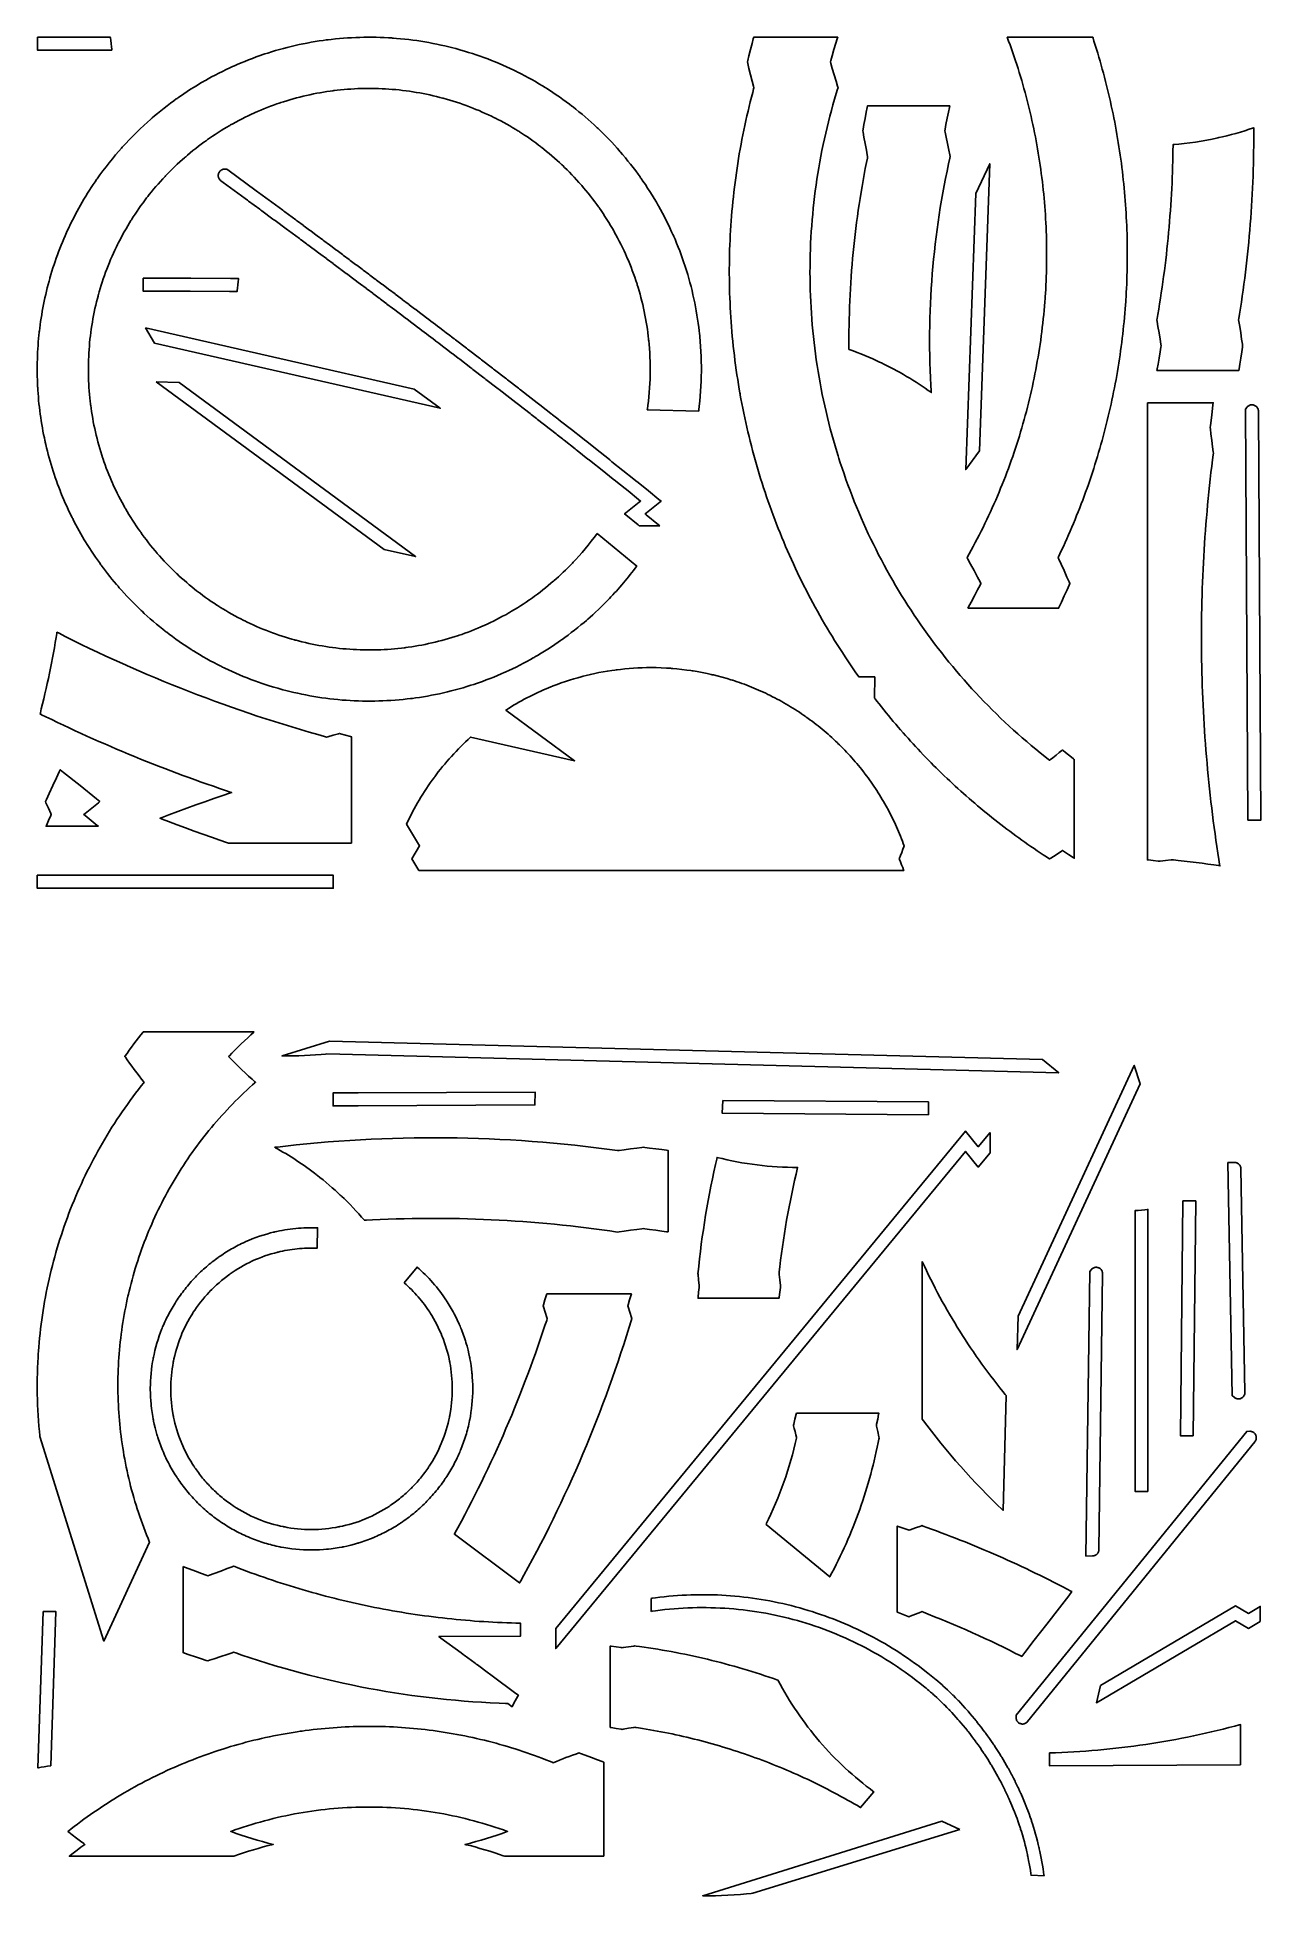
# Model space of a CAD drawing. Extents: x 0 to 1075, y 0 to 1633.
import ezdxf

# ---------------------------------------------------------------- set-up
doc = ezdxf.new("R2010")
doc.units = 0
doc.layers.get('0').update_dxf_attribs({"linetype": 'CONTINUOUS'})

msp = doc.modelspace()

# ---------------------------------------------------------------- linework, layer by layer
at = {"color": 0}
for points in [[(65.6446, 1622.15), (65.5682, 1622.86), (65.3267, 1624.99), (64.9833, 1627.82), (64.6147, 1630.65), (64.3224, 1632.78), (64.2207, 1633.49), (0.3229, 1633.49), (0.3318, 1632.78), (0.3446, 1630.65), (0.3384, 1627.82), (0.3043, 1624.99), (0.2613, 1622.86), (0.2424, 1622.15), (65.6446, 1622.15)], [(735.818, 1071.41), (734.642, 1071.41), (722.881, 1071.44), (721.704, 1071.45), (721.086, 1072.31), (719.247, 1074.93), (716.814, 1078.42), (714.407, 1081.93), (712.025, 1085.46), (709.668, 1089.01), (707.336, 1092.56), (705.031, 1096.13), (702.75, 1099.72), (700.494, 1103.32), (698.265, 1106.94), (696.061, 1110.57), (693.883, 1114.22), (691.731, 1117.88), (689.604, 1121.55), (687.504, 1125.24), (685.429, 1128.94), (683.381, 1132.65), (681.358, 1136.38), (679.361, 1140.12), (677.39, 1143.88), (675.447, 1147.64), (673.529, 1151.42), (671.637, 1155.21), (669.772, 1159.02), (667.933, 1162.84), (666.122, 1166.67), (664.336, 1170.51), (662.578, 1174.36), (660.846, 1178.23), (659.14, 1182.11), (657.461, 1186), (655.81, 1189.9), (654.185, 1193.81), (652.588, 1197.73), (651.017, 1201.67), (649.474, 1205.61), (647.957, 1209.57), (646.468, 1213.53), (645.006, 1217.51), (643.571, 1221.5), (642.164, 1225.49), (640.785, 1229.5), (639.433, 1233.52), (638.108, 1237.54), (636.811, 1241.58), (635.542, 1245.63), (634.301, 1249.68), (633.088, 1253.75), (631.901, 1257.82), (630.744, 1261.9), (629.614, 1265.99), (628.512, 1270.09), (627.439, 1274.2), (626.393, 1278.32), (625.376, 1282.44), (624.387, 1286.58), (623.428, 1290.72), (622.494, 1294.87), (621.592, 1299.02), (620.717, 1303.19), (619.869, 1307.36), (619.051, 1311.54), (618.262, 1315.72), (617.689, 1318.87), (617.503, 1319.92), (617.315, 1320.97), (616.771, 1324.11), (616.069, 1328.32), (615.397, 1332.52), (614.754, 1336.73), (614.14, 1340.94), (613.556, 1345.15), (613, 1349.37), (612.475, 1353.58), (611.978, 1357.81), (611.511, 1362.03), (611.074, 1366.25), (610.665, 1370.48), (610.286, 1374.71), (609.936, 1378.94), (609.617, 1383.17), (609.325, 1387.4), (609.064, 1391.64), (608.831, 1395.88), (608.628, 1400.11), (608.454, 1404.35), (608.31, 1408.58), (608.193, 1412.82), (608.107, 1417.06), (608.05, 1421.29), (608.024, 1425.53), (608.025, 1429.76), (608.056, 1434), (608.115, 1438.24), (608.204, 1442.47), (608.322, 1446.71), (608.471, 1450.94), (608.647, 1455.17), (608.853, 1459.4), (609.089, 1463.64), (609.353, 1467.86), (609.646, 1472.08), (609.969, 1476.31), (610.321, 1480.53), (610.701, 1484.75), (611.111, 1488.97), (611.551, 1493.18), (612.019, 1497.4), (612.517, 1501.61), (613.043, 1505.81), (613.599, 1510.01), (614.183, 1514.21), (614.797, 1518.42), (615.44, 1522.61), (616.113, 1526.79), (616.814, 1530.97), (617.543, 1535.17), (618.303, 1539.33), (619.09, 1543.51), (619.908, 1547.68), (620.754, 1551.85), (621.629, 1556), (622.533, 1560.15), (623.467, 1564.31), (624.429, 1568.44), (625.421, 1572.58), (626.442, 1576.71), (627.49, 1580.85), (628.569, 1584.96), (629.396, 1588.06), (629.676, 1589.08), (629.292, 1590.49), (628.164, 1594.72), (626.706, 1600.39), (625.301, 1606.07), (624.282, 1610.33), (623.951, 1611.75), (624.268, 1613.13), (625.243, 1617.21), (626.586, 1622.64), (627.978, 1628.07), (629.053, 1632.14), (629.419, 1633.49), (703.199, 1633.49), (702.781, 1632.14), (701.556, 1628.08), (699.968, 1622.65), (698.436, 1617.21), (697.324, 1613.13), (696.963, 1611.75), (697.339, 1610.33), (698.503, 1606.06), (700.104, 1600.38), (701.768, 1594.72), (703.054, 1590.49), (703.493, 1589.08), (703.107, 1587.83), (701.972, 1584.11), (700.5, 1579.14), (699.078, 1574.17), (697.703, 1569.17), (696.376, 1564.17), (695.099, 1559.15), (693.868, 1554.14), (692.688, 1549.11), (691.556, 1544.07), (690.471, 1539.03), (689.436, 1533.97), (688.449, 1528.92), (687.51, 1523.85), (686.621, 1518.78), (685.779, 1513.69), (684.985, 1508.61), (684.24, 1503.51), (683.544, 1498.42), (682.897, 1493.32), (682.297, 1488.21), (681.747, 1483.1), (681.244, 1477.99), (680.79, 1472.88), (680.385, 1467.75), (680.028, 1462.63), (679.719, 1457.51), (679.46, 1452.38), (679.249, 1447.25), (679.085, 1442.13), (678.971, 1436.99), (678.904, 1431.86), (678.886, 1426.72), (678.918, 1421.6), (678.997, 1416.47), (679.125, 1411.33), (679.3, 1406.21), (679.525, 1401.08), (679.799, 1395.96), (680.119, 1390.83), (680.49, 1385.71), (680.908, 1380.59), (681.375, 1375.47), (681.89, 1370.36), (682.454, 1365.25), (683.067, 1360.15), (683.728, 1355.05), (684.438, 1349.96), (685.194, 1344.87), (686, 1339.78), (686.856, 1334.71), (687.758, 1329.64), (688.71, 1324.57), (689.71, 1319.51), (690.758, 1314.46), (691.856, 1309.42), (693, 1304.39), (694.194, 1299.36), (695.436, 1294.34), (696.726, 1289.34), (698.067, 1284.34), (699.454, 1279.35), (700.89, 1274.37), (702.374, 1269.4), (703.518, 1265.68), (703.907, 1264.44), (704.296, 1263.21), (705.488, 1259.5), (707.114, 1254.58), (708.785, 1249.67), (710.503, 1244.79), (712.265, 1239.92), (714.074, 1235.08), (715.926, 1230.25), (717.824, 1225.45), (719.765, 1220.66), (721.751, 1215.9), (723.782, 1211.16), (725.857, 1206.44), (727.975, 1201.74), (730.137, 1197.07), (732.342, 1192.42), (734.59, 1187.78), (736.882, 1183.18), (739.215, 1178.59), (741.592, 1174.03), (744.011, 1169.5), (746.472, 1164.99), (748.975, 1160.5), (751.519, 1156.04), (754.106, 1151.6), (756.733, 1147.19), (759.403, 1142.81), (762.113, 1138.45), (764.863, 1134.11), (767.654, 1129.81), (770.485, 1125.52), (773.357, 1121.27), (776.268, 1117.05), (779.221, 1112.85), (782.211, 1108.68), (785.242, 1104.54), (788.311, 1100.42), (791.419, 1096.34), (794.567, 1092.28), (797.753, 1088.26), (800.978, 1084.26), (804.24, 1080.3), (807.54, 1076.36), (810.879, 1072.45), (814.254, 1068.58), (817.668, 1064.74), (821.118, 1060.92), (824.606, 1057.14), (828.131, 1053.39), (831.69, 1049.68), (835.289, 1045.99), (838.922, 1042.34), (842.592, 1038.73), (846.296, 1035.14), (850.037, 1031.59), (853.814, 1028.07), (857.625, 1024.59), (861.472, 1021.14), (865.353, 1017.73), (869.269, 1014.35), (873.219, 1011.01), (877.204, 1007.7), (881.224, 1004.43), (885.275, 1001.2), (888.336, 998.793), (889.361, 997.999), (890.078, 998.554), (892.219, 1000.23), (895.061, 1002.48), (897.887, 1004.74), (899.999, 1006.46), (900.7, 1007.03), (901.343, 1006.51), (903.279, 1004.93), (905.872, 1002.85), (908.476, 1000.78), (910.438, 999.243), (911.094, 998.733), (911.094, 911.863), (910.222, 912.428), (905.879, 915.276), (901.561, 918.16), (900.7, 918.743), (899.762, 918.108), (895.051, 914.965), (890.314, 911.867), (889.361, 911.253), (888.671, 911.697), (886.604, 913.042), (883.856, 914.844), (881.118, 916.663), (878.392, 918.493), (875.674, 920.339), (872.968, 922.2), (870.272, 924.074), (867.586, 925.962), (864.911, 927.864), (862.247, 929.781), (859.594, 931.71), (856.951, 933.654), (854.319, 935.613), (851.699, 937.583), (849.089, 939.568), (846.489, 941.568), (843.901, 943.581), (841.324, 945.606), (838.758, 947.646), (836.203, 949.699), (833.658, 951.765), (831.126, 953.844), (828.606, 955.939), (826.096, 958.044), (823.597, 960.164), (821.111, 962.297), (818.635, 964.443), (816.171, 966.603), (813.719, 968.775), (811.279, 970.96), (808.85, 973.158), (806.433, 975.369), (804.028, 977.593), (801.635, 979.831), (799.253, 982.079), (796.883, 984.342), (794.526, 986.617), (792.181, 988.904), (789.849, 991.204), (787.526, 993.517), (785.218, 995.842), (782.922, 998.179), (780.637, 1000.53), (778.367, 1002.89), (776.107, 1005.27), (773.86, 1007.65), (771.626, 1010.05), (769.404, 1012.46), (767.196, 1014.89), (765, 1017.32), (762.815, 1019.77), (760.646, 1022.23), (758.488, 1024.7), (756.343, 1027.18), (754.211, 1029.68), (752.092, 1032.18), (749.986, 1034.7), (747.893, 1037.23), (745.814, 1039.77), (743.747, 1042.33), (741.694, 1044.89), (739.654, 1047.47), (737.628, 1050.06), (736.117, 1052), (735.615, 1052.66), (735.818, 1071.41)], [(817.428, 1131.6), (818.179, 1132.94), (820.404, 1136.98), (823.321, 1142.4), (826.175, 1147.85), (828.278, 1151.96), (828.968, 1153.33), (828.247, 1154.77), (826.051, 1159.05), (823.067, 1164.74), (820.015, 1170.39), (817.685, 1174.61), (816.897, 1176.01), (817.36, 1176.83), (818.738, 1179.3), (820.554, 1182.61), (822.349, 1185.93), (824.118, 1189.26), (825.865, 1192.6), (827.588, 1195.95), (829.286, 1199.32), (830.96, 1202.69), (832.611, 1206.07), (834.238, 1209.47), (835.84, 1212.88), (837.419, 1216.29), (838.975, 1219.72), (840.506, 1223.15), (842.012, 1226.59), (843.494, 1230.05), (844.953, 1233.51), (846.386, 1236.99), (847.796, 1240.47), (849.182, 1243.96), (850.543, 1247.46), (851.879, 1250.97), (853.192, 1254.49), (854.479, 1258.02), (855.742, 1261.55), (856.981, 1265.1), (858.194, 1268.65), (859.383, 1272.21), (860.549, 1275.78), (861.689, 1279.35), (862.804, 1282.94), (863.894, 1286.53), (864.96, 1290.13), (866, 1293.73), (867.017, 1297.35), (868.007, 1300.97), (868.972, 1304.59), (869.914, 1308.23), (870.829, 1311.87), (871.719, 1315.52), (872.585, 1319.17), (873.425, 1322.83), (874.24, 1326.5), (875.031, 1330.17), (875.794, 1333.85), (876.535, 1337.53), (877.247, 1341.22), (877.936, 1344.91), (878.599, 1348.61), (879.236, 1352.32), (879.849, 1356.03), (880.435, 1359.75), (880.996, 1363.47), (881.531, 1367.19), (882.04, 1370.92), (882.524, 1374.66), (882.982, 1378.39), (883.414, 1382.14), (883.819, 1385.88), (884.2, 1389.64), (884.554, 1393.39), (884.883, 1397.15), (885.186, 1400.9), (885.396, 1403.74), (885.463, 1404.68), (885.526, 1405.58), (885.706, 1408.32), (885.922, 1411.97), (886.117, 1415.61), (886.285, 1419.26), (886.429, 1422.9), (886.55, 1426.56), (886.644, 1430.19), (886.715, 1433.85), (886.762, 1437.49), (886.783, 1441.13), (886.781, 1444.78), (886.754, 1448.42), (886.703, 1452.06), (886.628, 1455.69), (886.526, 1459.33), (886.403, 1462.97), (886.254, 1466.61), (886.081, 1470.25), (885.883, 1473.88), (885.661, 1477.5), (885.415, 1481.14), (885.146, 1484.76), (884.851, 1488.39), (884.532, 1492), (884.189, 1495.63), (883.822, 1499.24), (883.431, 1502.85), (883.015, 1506.46), (882.576, 1510.07), (882.113, 1513.68), (881.625, 1517.28), (881.114, 1520.88), (880.578, 1524.47), (880.018, 1528.06), (879.435, 1531.64), (878.826, 1535.22), (878.194, 1538.81), (877.539, 1542.38), (876.86, 1545.96), (876.156, 1549.51), (875.428, 1553.08), (874.678, 1556.64), (873.901, 1560.19), (873.103, 1563.74), (872.279, 1567.28), (871.433, 1570.82), (870.563, 1574.35), (869.668, 1577.88), (868.75, 1581.4), (867.808, 1584.92), (866.843, 1588.43), (865.853, 1591.93), (864.84, 1595.43), (863.804, 1598.92), (862.743, 1602.4), (861.66, 1605.89), (860.551, 1609.36), (859.421, 1612.83), (858.265, 1616.29), (857.088, 1619.74), (855.885, 1623.19), (854.66, 1626.63), (853.411, 1630.06), (852.46, 1632.63), (852.137, 1633.49), (927.224, 1633.49), (927.511, 1632.61), (928.358, 1629.99), (929.471, 1626.47), (930.563, 1622.96), (931.632, 1619.44), (932.681, 1615.92), (933.707, 1612.39), (934.714, 1608.85), (935.697, 1605.31), (936.661, 1601.76), (937.603, 1598.21), (938.522, 1594.65), (939.421, 1591.1), (940.299, 1587.53), (941.154, 1583.96), (941.988, 1580.39), (942.801, 1576.81), (943.592, 1573.22), (944.363, 1569.64), (945.11, 1566.06), (945.837, 1562.46), (946.542, 1558.86), (947.225, 1555.25), (947.887, 1551.65), (948.528, 1548.04), (949.146, 1544.42), (949.743, 1540.81), (950.319, 1537.18), (950.874, 1533.56), (951.406, 1529.93), (951.915, 1526.31), (952.404, 1522.67), (952.872, 1519.04), (953.318, 1515.4), (953.742, 1511.76), (954.143, 1508.11), (954.524, 1504.47), (954.882, 1500.82), (955.219, 1497.17), (955.533, 1493.51), (955.826, 1489.86), (956.099, 1486.21), (956.349, 1482.56), (956.576, 1478.89), (956.782, 1475.22), (956.965, 1471.57), (957.128, 1467.9), (957.268, 1464.24), (957.387, 1460.57), (957.483, 1456.9), (957.558, 1453.24), (957.611, 1449.56), (957.642, 1445.89), (957.651, 1442.22), (957.637, 1438.54), (957.603, 1434.88), (957.546, 1431.19), (957.467, 1427.53), (957.365, 1423.85), (957.243, 1420.17), (957.097, 1416.5), (956.931, 1412.82), (956.74, 1409.15), (956.529, 1405.47), (956.357, 1402.72), (956.296, 1401.81), (956.235, 1400.89), (956.04, 1398.13), (955.764, 1394.46), (955.464, 1390.79), (955.143, 1387.13), (954.8, 1383.46), (954.436, 1379.81), (954.049, 1376.15), (953.64, 1372.5), (953.211, 1368.85), (952.758, 1365.2), (952.285, 1361.56), (951.79, 1357.92), (951.274, 1354.29), (950.735, 1350.66), (950.175, 1347.03), (949.593, 1343.41), (948.99, 1339.79), (948.365, 1336.17), (947.718, 1332.56), (947.051, 1328.95), (946.361, 1325.35), (945.651, 1321.76), (944.919, 1318.16), (944.165, 1314.57), (943.39, 1310.99), (942.594, 1307.41), (941.778, 1303.84), (940.939, 1300.27), (940.079, 1296.71), (939.199, 1293.15), (938.296, 1289.6), (937.372, 1286.05), (936.428, 1282.51), (935.462, 1278.97), (934.475, 1275.44), (933.467, 1271.92), (932.438, 1268.4), (931.387, 1264.89), (930.317, 1261.38), (929.225, 1257.88), (928.113, 1254.39), (926.978, 1250.9), (925.824, 1247.42), (924.647, 1243.95), (923.451, 1240.48), (922.235, 1237.02), (920.996, 1233.57), (919.738, 1230.12), (918.457, 1226.68), (917.157, 1223.25), (915.836, 1219.82), (914.494, 1216.41), (913.132, 1213), (911.749, 1209.59), (910.346, 1206.2), (908.921, 1202.81), (907.476, 1199.43), (906.011, 1196.06), (904.525, 1192.7), (903.019, 1189.34), (901.493, 1186), (899.946, 1182.66), (898.378, 1179.33), (897.189, 1176.84), (896.79, 1176.01), (897.467, 1174.6), (899.467, 1170.38), (902.086, 1164.72), (904.649, 1159.04), (906.535, 1154.76), (907.153, 1153.33), (906.56, 1151.96), (904.756, 1147.86), (902.304, 1142.42), (899.8, 1136.99), (897.89, 1132.94), (897.244, 1131.6), (817.428, 1131.6)], [(491.889, 1197.31), (491.267, 1196.45), (489.369, 1193.89), (486.793, 1190.51), (484.158, 1187.18), (481.467, 1183.9), (478.718, 1180.66), (475.915, 1177.47), (473.057, 1174.33), (470.879, 1172), (470.144, 1171.23), (469.65, 1170.72), (468.157, 1169.18), (466.149, 1167.16), (464.117, 1165.16), (462.061, 1163.18), (459.985, 1161.22), (457.885, 1159.29), (455.764, 1157.38), (454.16, 1155.96), (453.621, 1155.49), (453.047, 1154.99), (451.313, 1153.51), (448.981, 1151.56), (446.625, 1149.63), (444.246, 1147.74), (441.844, 1145.87), (439.421, 1144.03), (436.975, 1142.22), (435.126, 1140.88), (434.506, 1140.44), (433.892, 1140.01), (432.039, 1138.71), (429.55, 1137.01), (427.04, 1135.33), (424.511, 1133.69), (421.963, 1132.08), (419.394, 1130.51), (416.806, 1128.96), (414.853, 1127.82), (414.199, 1127.44), (413.542, 1127.07), (411.561, 1125.95), (408.906, 1124.5), (406.232, 1123.07), (403.542, 1121.68), (400.833, 1120.32), (398.11, 1119), (395.369, 1117.71), (393.304, 1116.76), (392.612, 1116.45), (391.922, 1116.14), (389.842, 1115.23), (387.057, 1114.04), (384.257, 1112.89), (381.444, 1111.77), (378.617, 1110.69), (375.776, 1109.64), (372.924, 1108.63), (370.775, 1107.89), (370.057, 1107.65), (369.34, 1107.41), (367.185, 1106.71), (364.3, 1105.81), (361.406, 1104.93), (358.501, 1104.1), (355.589, 1103.3), (352.665, 1102.54), (349.733, 1101.82), (346.793, 1101.13), (343.844, 1100.47), (340.888, 1099.86), (337.924, 1099.27), (334.951, 1098.73), (331.974, 1098.22), (328.989, 1097.75), (325.997, 1097.32), (323.75, 1097.01), (323, 1096.92), (322.246, 1096.82), (319.978, 1096.55), (316.953, 1096.23), (313.926, 1095.94), (310.897, 1095.68), (307.868, 1095.47), (304.836, 1095.29), (301.804, 1095.15), (298.771, 1095.05), (295.739, 1094.98), (292.706, 1094.95), (289.674, 1094.96), (286.643, 1095.01), (283.612, 1095.09), (280.585, 1095.21), (277.558, 1095.36), (274.533, 1095.56), (271.511, 1095.79), (268.493, 1096.05), (265.478, 1096.36), (262.465, 1096.7), (259.457, 1097.07), (256.454, 1097.49), (253.456, 1097.94), (250.461, 1098.43), (247.472, 1098.95), (244.489, 1099.51), (241.511, 1100.11), (238.54, 1100.74), (235.576, 1101.42), (232.619, 1102.12), (229.669, 1102.87), (227.462, 1103.45), (226.728, 1103.65), (225.999, 1103.85), (223.815, 1104.46), (220.914, 1105.31), (218.024, 1106.19), (215.144, 1107.11), (212.278, 1108.06), (209.424, 1109.05), (206.582, 1110.07), (203.753, 1111.13), (200.936, 1112.22), (198.135, 1113.35), (195.346, 1114.51), (192.571, 1115.7), (189.811, 1116.93), (187.067, 1118.2), (184.336, 1119.5), (182.299, 1120.49), (181.622, 1120.83), (180.944, 1121.17), (178.921, 1122.19), (176.236, 1123.59), (173.569, 1125.03), (170.921, 1126.49), (168.29, 1127.99), (165.678, 1129.52), (163.085, 1131.09), (161.153, 1132.28), (160.513, 1132.68), (159.871, 1133.09), (157.957, 1134.31), (155.422, 1135.97), (152.91, 1137.66), (150.417, 1139.38), (147.946, 1141.13), (145.497, 1142.92), (143.069, 1144.73), (141.264, 1146.11), (140.665, 1146.57), (140.069, 1147.03), (138.294, 1148.43), (135.947, 1150.33), (133.623, 1152.25), (131.323, 1154.2), (129.046, 1156.17), (126.794, 1158.18), (124.567, 1160.21), (122.912, 1161.75), (122.365, 1162.27), (121.812, 1162.79), (120.168, 1164.38), (117.997, 1166.51), (115.852, 1168.66), (113.734, 1170.85), (111.643, 1173.06), (109.578, 1175.29), (107.541, 1177.55), (106.03, 1179.26), (105.531, 1179.83), (105.032, 1180.41), (103.548, 1182.14), (101.595, 1184.48), (99.6694, 1186.83), (97.7731, 1189.21), (95.9057, 1191.61), (94.0675, 1194.03), (92.2589, 1196.48), (90.9208, 1198.33), (90.4799, 1198.95), (90.0428, 1199.56), (88.7467, 1201.42), (87.044, 1203.91), (85.3722, 1206.42), (83.7312, 1208.94), (82.1215, 1211.49), (80.5429, 1214.06), (78.996, 1216.65), (77.8554, 1218.6), (77.4807, 1219.26), (77.104, 1219.91), (75.9906, 1221.89), (74.5335, 1224.55), (73.1093, 1227.22), (71.7183, 1229.91), (70.3607, 1232.62), (69.0367, 1235.35), (67.7463, 1238.09), (66.7996, 1240.15), (66.4897, 1240.84), (66.18, 1241.53), (65.2679, 1243.61), (64.0806, 1246.4), (62.9278, 1249.2), (61.8099, 1252.01), (60.7267, 1254.84), (59.6786, 1257.68), (58.6657, 1260.53), (57.9278, 1262.68), (57.6879, 1263.4), (57.4482, 1264.12), (56.7469, 1266.27), (55.8417, 1269.16), (54.9721, 1272.05), (54.1383, 1274.95), (53.3406, 1277.87), (52.5786, 1280.79), (51.8526, 1283.72), (51.1629, 1286.66), (50.5092, 1289.61), (49.8918, 1292.57), (49.3108, 1295.53), (48.7662, 1298.5), (48.2581, 1301.48), (47.7865, 1304.47), (47.3515, 1307.46), (47.0483, 1309.71), (46.9533, 1310.46), (46.8578, 1311.21), (46.5894, 1313.48), (46.2629, 1316.5), (45.9736, 1319.53), (45.7215, 1322.56), (45.5067, 1325.59), (45.329, 1328.62), (45.1885, 1331.65), (45.0851, 1334.68), (45.0189, 1337.72), (44.9897, 1340.75), (44.9976, 1343.78), (45.0426, 1346.81), (45.1247, 1349.84), (45.2436, 1352.87), (45.3996, 1355.9), (45.5925, 1358.92), (45.8224, 1361.94), (46.0892, 1364.96), (46.3928, 1367.98), (46.7333, 1370.99), (47.1106, 1374), (47.5247, 1377), (47.9757, 1380), (48.4633, 1382.99), (48.9878, 1385.98), (49.5489, 1388.97), (50.1467, 1391.94), (50.7813, 1394.92), (51.4524, 1397.88), (52.1601, 1400.83), (52.9044, 1403.79), (53.4856, 1406), (53.6854, 1406.72), (53.8837, 1407.46), (54.4968, 1409.64), (55.3439, 1412.54), (56.2263, 1415.43), (57.144, 1418.31), (58.0969, 1421.18), (59.0849, 1424.03), (60.1076, 1426.88), (61.1653, 1429.71), (62.2576, 1432.51), (63.3844, 1435.32), (64.5458, 1438.11), (65.7414, 1440.89), (66.9713, 1443.64), (68.2351, 1446.39), (69.5329, 1449.13), (70.5275, 1451.15), (70.8646, 1451.83), (71.2021, 1452.51), (72.2317, 1454.54), (73.6319, 1457.22), (75.0651, 1459.89), (76.5311, 1462.54), (78.0297, 1465.17), (79.5608, 1467.78), (81.1243, 1470.38), (82.3169, 1472.31), (82.7197, 1472.94), (83.1228, 1473.58), (84.3478, 1475.5), (86.0069, 1478.03), (87.6974, 1480.54), (89.4185, 1483.04), (91.1704, 1485.51), (92.9526, 1487.96), (94.7653, 1490.39), (96.1436, 1492.19), (96.6079, 1492.79), (97.0701, 1493.39), (98.4714, 1495.17), (100.363, 1497.51), (102.284, 1499.83), (104.233, 1502.14), (106.21, 1504.4), (108.215, 1506.67), (110.247, 1508.89), (111.789, 1510.54), (112.307, 1511.1), (112.83, 1511.64), (114.412, 1513.29), (116.544, 1515.46), (118.701, 1517.6), (120.885, 1519.72), (123.094, 1521.82), (125.328, 1523.88), (127.587, 1525.92), (129.297, 1527.43), (129.872, 1527.93), (130.446, 1528.43), (132.18, 1529.9), (134.512, 1531.86), (136.868, 1533.79), (139.246, 1535.68), (141.647, 1537.56), (144.071, 1539.39), (146.518, 1541.19), (148.367, 1542.53), (148.986, 1542.97), (149.6, 1543.42), (151.454, 1544.71), (153.943, 1546.42), (156.451, 1548.08), (158.981, 1549.72), (161.529, 1551.33), (164.099, 1552.92), (166.686, 1554.46), (168.639, 1555.6), (169.293, 1555.97), (169.95, 1556.35), (171.932, 1557.46), (174.587, 1558.92), (177.26, 1560.35), (179.951, 1561.74), (182.658, 1563.1), (185.383, 1564.42), (188.124, 1565.71), (190.189, 1566.65), (190.881, 1566.97), (191.571, 1567.28), (193.65, 1568.19), (196.436, 1569.38), (199.235, 1570.53), (202.049, 1571.64), (204.875, 1572.72), (207.715, 1573.78), (210.569, 1574.79), (212.717, 1575.53), (213.435, 1575.76), (214.151, 1576.01), (216.308, 1576.71), (219.192, 1577.61), (222.086, 1578.49), (224.99, 1579.32), (227.904, 1580.11), (230.826, 1580.88), (233.758, 1581.6), (236.699, 1582.29), (239.649, 1582.94), (242.604, 1583.57), (245.569, 1584.14), (248.54, 1584.69), (251.518, 1585.19), (254.504, 1585.67), (257.494, 1586.1), (259.742, 1586.4), (260.492, 1586.5), (261.247, 1586.6), (263.514, 1586.86), (266.539, 1587.19), (269.565, 1587.49), (272.594, 1587.74), (275.625, 1587.94), (278.656, 1588.13), (281.689, 1588.26), (284.721, 1588.38), (287.754, 1588.43), (290.786, 1588.47), (293.818, 1588.46), (296.85, 1588.42), (299.879, 1588.33), (302.908, 1588.21), (305.935, 1588.06), (308.958, 1587.86), (311.981, 1587.64), (314.999, 1587.36), (318.015, 1587.07), (321.026, 1586.72), (324.035, 1586.35), (327.039, 1585.93), (330.037, 1585.49), (333.032, 1584.99), (336.021, 1584.47), (339.003, 1583.9), (341.981, 1583.31), (344.951, 1582.68), (347.915, 1582), (350.872, 1581.29), (353.822, 1580.56), (356.031, 1579.97), (356.765, 1579.76), (357.494, 1579.57), (359.678, 1578.96), (362.579, 1578.11), (365.469, 1577.24), (368.347, 1576.31), (371.214, 1575.36), (374.069, 1574.38), (376.911, 1573.35), (379.74, 1572.29), (382.556, 1571.19), (385.358, 1570.07), (388.147, 1568.92), (390.921, 1567.71), (393.681, 1566.49), (396.425, 1565.22), (399.156, 1563.92), (401.193, 1562.93), (401.869, 1562.6), (402.547, 1562.25), (404.572, 1561.22), (407.257, 1559.82), (409.924, 1558.39), (412.572, 1556.93), (415.203, 1555.43), (417.814, 1553.89), (420.407, 1552.33), (422.339, 1551.14), (422.981, 1550.74), (423.622, 1550.33), (425.535, 1549.11), (428.069, 1547.44), (430.583, 1545.76), (433.075, 1544.04), (435.546, 1542.29), (437.996, 1540.5), (440.422, 1538.69), (442.229, 1537.31), (442.826, 1536.85), (443.422, 1536.39), (445.197, 1534.99), (447.546, 1533.1), (449.869, 1531.17), (452.169, 1529.22), (454.446, 1527.25), (456.697, 1525.24), (458.925, 1523.21), (460.581, 1521.67), (461.128, 1521.15), (461.681, 1520.63), (463.325, 1519.04), (465.494, 1516.92), (467.64, 1514.75), (469.758, 1512.57), (471.85, 1510.36), (473.914, 1508.13), (475.951, 1505.88), (477.463, 1504.15), (477.961, 1503.58), (478.479, 1502.99), (480.017, 1501.19), (482.043, 1498.76), (484.036, 1496.32), (486, 1493.85), (487.932, 1491.36), (489.832, 1488.83), (491.701, 1486.29), (493.082, 1484.38), (493.537, 1483.72), (493.989, 1483.08), (495.325, 1481.17), (497.081, 1478.57), (498.801, 1475.96), (500.489, 1473.33), (502.144, 1470.68), (503.765, 1468), (505.351, 1465.31), (506.519, 1463.28), (506.904, 1462.6), (507.289, 1461.9), (508.428, 1459.85), (509.917, 1457.08), (511.371, 1454.29), (512.787, 1451.49), (514.168, 1448.67), (515.514, 1445.83), (516.822, 1442.97), (517.781, 1440.82), (518.094, 1440.1), (518.408, 1439.39), (519.329, 1437.22), (520.528, 1434.31), (521.688, 1431.39), (522.81, 1428.46), (523.894, 1425.51), (524.942, 1422.56), (525.951, 1419.58), (526.685, 1417.35), (526.922, 1416.6), (527.16, 1415.85), (527.854, 1413.6), (528.747, 1410.6), (529.601, 1407.57), (530.417, 1404.56), (531.194, 1401.51), (531.932, 1398.47), (532.632, 1395.42), (533.292, 1392.35), (533.912, 1389.28), (534.494, 1386.2), (535.037, 1383.12), (535.542, 1380.02), (536.006, 1376.93), (536.431, 1373.82), (536.815, 1370.71), (537.081, 1368.37), (537.161, 1367.59), (537.262, 1366.63), (537.533, 1363.74), (537.844, 1359.89), (538.096, 1356.04), (538.287, 1352.19), (538.418, 1348.33), (538.49, 1344.47), (538.501, 1340.62), (538.453, 1336.76), (538.344, 1332.9), (538.176, 1329.05), (537.947, 1325.2), (537.66, 1321.35), (537.311, 1317.5), (536.903, 1313.67), (536.436, 1309.83), (536.047, 1306.96), (535.908, 1306), (581.139, 1304.85), (581.278, 1305.93), (581.66, 1309.2), (582.114, 1313.56), (582.504, 1317.93), (582.828, 1322.3), (583.088, 1326.67), (583.281, 1331.05), (583.408, 1335.42), (583.472, 1339.8), (583.469, 1344.18), (583.403, 1348.56), (583.269, 1352.94), (583.071, 1357.31), (582.807, 1361.69), (582.479, 1366.06), (582.085, 1370.42), (581.749, 1373.69), (581.625, 1374.78), (581.522, 1375.69), (581.192, 1378.42), (580.714, 1382.04), (580.19, 1385.65), (579.621, 1389.26), (579.006, 1392.86), (578.347, 1396.46), (577.643, 1400.04), (576.893, 1403.61), (576.099, 1407.18), (575.26, 1410.74), (574.376, 1414.28), (573.449, 1417.81), (572.476, 1421.33), (571.46, 1424.85), (570.399, 1428.33), (569.575, 1430.96), (569.293, 1431.82), (569.011, 1432.69), (568.142, 1435.31), (566.947, 1438.76), (565.708, 1442.21), (564.428, 1445.64), (563.101, 1449.06), (561.733, 1452.44), (560.322, 1455.83), (559.238, 1458.35), (558.869, 1459.19), (558.5, 1460.03), (557.372, 1462.53), (555.833, 1465.86), (554.254, 1469.17), (552.632, 1472.44), (550.969, 1475.71), (549.265, 1478.94), (547.519, 1482.17), (546.185, 1484.57), (545.733, 1485.36), (545.283, 1486.15), (543.915, 1488.53), (542.057, 1491.67), (540.161, 1494.78), (538.225, 1497.86), (536.251, 1500.93), (534.239, 1503.97), (532.188, 1506.99), (530.626, 1509.24), (530.099, 1509.97), (529.568, 1510.72), (527.954, 1512.97), (525.774, 1515.93), (523.556, 1518.86), (521.301, 1521.76), (519.011, 1524.65), (516.686, 1527.5), (514.324, 1530.32), (512.532, 1532.42), (511.928, 1533.11), (511.338, 1533.79), (509.551, 1535.81), (507.143, 1538.49), (504.703, 1541.13), (502.231, 1543.74), (499.726, 1546.32), (497.19, 1548.86), (494.624, 1551.39), (492.681, 1553.25), (492.026, 1553.88), (491.379, 1554.49), (489.422, 1556.31), (486.789, 1558.71), (484.126, 1561.08), (481.435, 1563.42), (478.714, 1565.72), (475.965, 1567.99), (473.19, 1570.24), (471.09, 1571.89), (470.386, 1572.43), (469.679, 1572.99), (467.543, 1574.61), (464.674, 1576.75), (461.778, 1578.86), (458.856, 1580.93), (455.908, 1582.96), (452.938, 1584.96), (449.94, 1586.92), (447.678, 1588.38), (446.919, 1588.85), (446.161, 1589.32), (443.875, 1590.74), (440.81, 1592.58), (437.721, 1594.39), (434.61, 1596.17), (431.476, 1597.9), (428.322, 1599.58), (425.149, 1601.25), (422.754, 1602.46), (421.953, 1602.86), (421.153, 1603.26), (418.743, 1604.43), (415.515, 1605.97), (412.271, 1607.46), (409.007, 1608.92), (405.728, 1610.33), (402.431, 1611.69), (399.118, 1613.03), (395.789, 1614.32), (392.443, 1615.57), (389.083, 1616.78), (385.708, 1617.94), (382.319, 1619.07), (378.917, 1620.15), (375.499, 1621.19), (372.069, 1622.21), (369.487, 1622.93), (368.625, 1623.17), (367.76, 1623.4), (365.154, 1624.08), (361.674, 1624.96), (358.182, 1625.79), (354.682, 1626.58), (351.172, 1627.33), (347.654, 1628.04), (344.129, 1628.71), (340.596, 1629.33), (337.054, 1629.9), (333.507, 1630.44), (329.953, 1630.93), (326.392, 1631.38), (322.825, 1631.78), (319.254, 1632.14), (315.678, 1632.46), (312.992, 1632.67), (312.096, 1632.72), (311.201, 1632.79), (308.513, 1632.96), (304.926, 1633.14), (301.34, 1633.28), (297.753, 1633.38), (294.164, 1633.43), (290.576, 1633.44), (286.989, 1633.4), (283.403, 1633.32), (279.817, 1633.21), (276.233, 1633.04), (272.651, 1632.83), (269.072, 1632.57), (265.494, 1632.28), (261.922, 1631.93), (258.351, 1631.56), (255.678, 1631.24), (254.786, 1631.13), (253.9, 1631.01), (251.243, 1630.65), (247.707, 1630.14), (244.178, 1629.58), (240.657, 1628.99), (237.144, 1628.33), (233.639, 1627.65), (230.144, 1626.92), (226.658, 1626.15), (223.182, 1625.33), (219.715, 1624.47), (216.26, 1623.57), (212.815, 1622.64), (209.382, 1621.65), (205.96, 1620.63), (202.55, 1619.56), (200.001, 1618.72), (199.153, 1618.44), (198.304, 1618.15), (195.764, 1617.28), (192.39, 1616.08), (189.032, 1614.85), (185.689, 1613.57), (182.361, 1612.25), (179.051, 1610.89), (175.757, 1609.49), (173.297, 1608.4), (172.481, 1608.04), (171.664, 1607.67), (169.222, 1606.56), (165.982, 1605.03), (162.761, 1603.46), (159.56, 1601.86), (156.378, 1600.21), (153.218, 1598.53), (150.078, 1596.81), (147.736, 1595.5), (146.96, 1595.06), (146.186, 1594.61), (143.876, 1593.26), (140.815, 1591.43), (137.778, 1589.57), (134.763, 1587.67), (131.772, 1585.72), (128.805, 1583.75), (125.863, 1581.74), (123.671, 1580.19), (122.944, 1579.68), (122.212, 1579.17), (120.026, 1577.58), (117.134, 1575.44), (114.268, 1573.26), (111.429, 1571.06), (108.617, 1568.82), (105.832, 1566.54), (103.075, 1564.24), (101.025, 1562.49), (100.346, 1561.89), (99.499, 1561.15), (96.9797, 1558.92), (93.6593, 1555.9), (90.3857, 1552.82), (87.1592, 1549.71), (83.9806, 1546.53), (80.8503, 1543.32), (77.769, 1540.06), (75.4887, 1537.57), (74.7371, 1536.74), (73.9925, 1535.92), (71.7839, 1533.42), (68.8826, 1530.04), (66.0338, 1526.63), (63.2378, 1523.17), (60.4951, 1519.67), (57.8064, 1516.13), (55.1721, 1512.54), (53.2304, 1509.82), (52.5926, 1508.92), (52.1599, 1508.29), (50.8744, 1506.43), (49.1825, 1503.93), (47.5169, 1501.42), (45.8781, 1498.89), (44.2657, 1496.33), (42.6803, 1493.76), (41.1217, 1491.18), (39.5901, 1488.58), (38.0858, 1485.97), (36.6088, 1483.35), (35.159, 1480.69), (33.7369, 1478.04), (32.3425, 1475.36), (30.9758, 1472.67), (29.6371, 1469.97), (28.6504, 1467.93), (28.3264, 1467.25), (28.0011, 1466.57), (27.0396, 1464.51), (25.7818, 1461.75), (24.5528, 1458.99), (23.3528, 1456.21), (22.1818, 1453.42), (21.04, 1450.61), (19.9275, 1447.81), (18.8443, 1444.97), (17.7904, 1442.14), (16.7661, 1439.29), (15.7714, 1436.43), (14.8063, 1433.57), (13.871, 1430.68), (12.9655, 1427.79), (12.09, 1424.9), (11.452, 1422.72), (11.2445, 1421.99), (11.0373, 1421.26), (10.4309, 1419.08), (9.6476, 1416.17), (8.8945, 1413.24), (8.1718, 1410.31), (7.4793, 1407.36), (6.8173, 1404.42), (6.1857, 1401.46), (5.5846, 1398.5), (5.0141, 1395.54), (4.474, 1392.57), (3.9646, 1389.6), (3.4859, 1386.61), (3.0379, 1383.63), (2.6207, 1380.63), (2.2343, 1377.64), (1.9638, 1375.39), (1.8787, 1374.64), (1.7936, 1373.88), (1.5537, 1371.63), (1.2598, 1368.62), (0.997, 1365.61), (0.7652, 1362.59), (0.5645, 1359.57), (0.3949, 1356.56), (0.2563, 1353.54), (0.1489, 1350.52), (0.0725, 1347.49), (0.0273, 1344.47), (0.0132, 1341.45), (0.0303, 1338.43), (0.0785, 1335.4), (0.1578, 1332.38), (0.2683, 1329.36), (0.3706, 1327.09), (0.4099, 1326.33), (0.4493, 1325.58), (0.5831, 1323.31), (0.7874, 1320.29), (1.0231, 1317.27), (1.29, 1314.25), (1.5881, 1311.24), (1.9174, 1308.23), (2.2778, 1305.22), (2.6692, 1302.22), (3.0918, 1299.22), (3.5454, 1296.23), (4.0299, 1293.23), (4.5454, 1290.25), (5.0918, 1287.27), (5.6692, 1284.3), (6.2775, 1281.33), (6.7529, 1279.11), (6.9165, 1278.37), (7.0793, 1277.63), (7.5832, 1275.43), (8.2804, 1272.49), (9.0079, 1269.57), (9.7658, 1266.65), (10.5539, 1263.74), (11.3721, 1260.84), (12.2204, 1257.94), (13.0988, 1255.06), (14.0071, 1252.19), (14.9451, 1249.32), (15.9131, 1246.47), (16.9107, 1243.62), (17.9381, 1240.79), (18.9949, 1237.96), (20.0812, 1235.15), (20.9144, 1233.05), (21.1971, 1232.35), (21.48, 1231.65), (22.3433, 1229.55), (23.5186, 1226.77), (24.7229, 1224), (25.9558, 1221.25), (27.2176, 1218.5), (28.5079, 1215.77), (29.8267, 1213.06), (30.8336, 1211.03), (31.1739, 1210.35), (31.5147, 1209.68), (32.5512, 1207.66), (33.9565, 1204.98), (35.3894, 1202.32), (36.85, 1199.67), (38.3382, 1197.04), (39.8537, 1194.42), (41.3965, 1191.82), (42.5707, 1189.88), (42.9665, 1189.23), (43.3604, 1188.59), (44.5557, 1186.68), (46.1711, 1184.14), (47.8125, 1181.62), (49.48, 1179.11), (51.1732, 1176.62), (52.8921, 1174.15), (54.6364, 1171.7), (55.9606, 1169.87), (56.4063, 1169.26), (56.8554, 1168.65), (58.2154, 1166.82), (60.0494, 1164.41), (61.9081, 1162.01), (63.7911, 1159.63), (65.6983, 1157.27), (67.6297, 1154.93), (69.5851, 1152.61), (71.0667, 1150.88), (71.5644, 1150.31), (72.1543, 1149.63), (73.9406, 1147.61), (76.3492, 1144.94), (78.7899, 1142.3), (81.2624, 1139.68), (83.7665, 1137.1), (86.3018, 1134.55), (88.8682, 1132.03), (90.8122, 1130.16), (91.4653, 1129.55), (92.1126, 1128.93), (94.0697, 1127.11), (96.7036, 1124.71), (99.3665, 1122.34), (102.058, 1120), (104.778, 1117.7), (107.527, 1115.43), (110.303, 1113.19), (112.402, 1111.53), (113.106, 1110.99), (113.814, 1110.44), (115.95, 1108.81), (118.819, 1106.67), (121.715, 1104.56), (124.637, 1102.49), (127.584, 1100.45), (130.556, 1098.46), (133.552, 1096.5), (135.815, 1095.05), (136.573, 1094.57), (137.331, 1094.09), (139.617, 1092.68), (142.683, 1090.84), (145.772, 1089.03), (148.883, 1087.26), (152.015, 1085.52), (155.169, 1083.83), (158.344, 1082.17), (160.739, 1080.96), (161.54, 1080.56), (162.34, 1080.16), (164.749, 1078.98), (167.976, 1077.45), (171.222, 1075.96), (174.485, 1074.5), (177.765, 1073.09), (181.063, 1071.72), (184.375, 1070.39), (187.704, 1069.1), (191.049, 1067.85), (194.408, 1066.64), (197.783, 1065.47), (201.172, 1064.34), (204.576, 1063.26), (207.993, 1062.22), (211.424, 1061.22), (214.004, 1060.49), (214.867, 1060.26), (215.735, 1060.02), (218.346, 1059.33), (221.835, 1058.45), (225.331, 1057.62), (228.836, 1056.82), (232.349, 1056.07), (235.869, 1055.37), (239.397, 1054.71), (242.931, 1054.08), (246.472, 1053.51), (250.018, 1052.98), (253.569, 1052.49), (257.126, 1052.04), (260.688, 1051.64), (264.254, 1051.28), (267.824, 1050.96), (271.396, 1050.69), (274.972, 1050.46), (278.551, 1050.28), (282.132, 1050.14), (285.715, 1050.04), (289.299, 1049.99), (292.885, 1049.98), (296.471, 1050.01), (300.057, 1050.09), (303.643, 1050.21), (307.228, 1050.38), (310.813, 1050.59), (314.396, 1050.84), (317.976, 1051.14), (321.556, 1051.48), (325.133, 1051.87), (327.814, 1052.18), (328.707, 1052.3), (329.593, 1052.41), (332.25, 1052.77), (335.786, 1053.28), (339.315, 1053.84), (342.836, 1054.44), (346.349, 1055.08), (349.853, 1055.77), (353.349, 1056.5), (356.835, 1057.27), (360.311, 1058.08), (363.778, 1058.94), (367.233, 1059.84), (370.678, 1060.78), (374.111, 1061.77), (377.533, 1062.8), (380.943, 1063.87), (383.492, 1064.69), (384.34, 1064.98), (385.189, 1065.26), (387.729, 1066.13), (391.103, 1067.33), (394.461, 1068.57), (397.804, 1069.85), (401.132, 1071.17), (404.442, 1072.53), (407.736, 1073.94), (410.196, 1075.01), (411.013, 1075.38), (411.829, 1075.75), (414.272, 1076.86), (417.513, 1078.39), (420.733, 1079.95), (423.933, 1081.56), (427.115, 1083.2), (430.275, 1084.88), (433.415, 1086.61), (435.757, 1087.92), (436.535, 1088.37), (437.307, 1088.81), (439.617, 1090.16), (442.678, 1091.99), (445.715, 1093.85), (448.731, 1095.76), (451.721, 1097.7), (454.688, 1099.67), (457.631, 1101.69), (459.822, 1103.22), (460.549, 1103.74), (461.282, 1104.26), (463.467, 1105.84), (466.36, 1107.98), (469.225, 1110.15), (472.064, 1112.36), (474.876, 1114.6), (477.661, 1116.88), (480.418, 1119.18), (482.468, 1120.94), (483.147, 1121.53), (483.774, 1122.07), (485.643, 1123.72), (488.114, 1125.94), (490.56, 1128.19), (492.979, 1130.47), (495.374, 1132.77), (497.742, 1135.1), (500.083, 1137.46), (501.824, 1139.24), (502.4, 1139.84), (502.808, 1140.27), (504.026, 1141.55), (505.637, 1143.27), (507.236, 1145), (508.819, 1146.75), (510.389, 1148.5), (511.944, 1150.27), (513.485, 1152.06), (515.011, 1153.85), (516.524, 1155.66), (518.021, 1157.48), (519.503, 1159.31), (520.971, 1161.15), (522.422, 1163.01), (523.861, 1164.88), (525.283, 1166.76), (526.34, 1168.17), (526.69, 1168.65), (491.889, 1197.31)], [(801.831, 1573.01), (801.526, 1571.65), (800.633, 1567.6), (799.476, 1562.17), (798.361, 1556.72), (797.55, 1552.64), (797.287, 1551.28), (797.563, 1549.86), (798.41, 1545.6), (799.576, 1539.92), (800.787, 1534.25), (801.725, 1530.01), (802.044, 1528.6), (801.683, 1527.01), (800.631, 1522.22), (799.274, 1515.83), (797.974, 1509.43), (796.732, 1503.01), (795.547, 1496.6), (794.421, 1490.17), (793.351, 1483.74), (792.34, 1477.29), (791.386, 1470.83), (790.489, 1464.38), (789.65, 1457.92), (788.869, 1451.43), (788.146, 1444.96), (787.481, 1438.47), (786.872, 1431.99), (786.322, 1425.49), (785.829, 1418.99), (785.396, 1412.49), (785.019, 1405.97), (784.7, 1399.46), (784.44, 1392.94), (784.238, 1386.43), (784.093, 1379.9), (784.007, 1373.38), (783.979, 1366.86), (784.008, 1360.33), (784.096, 1353.81), (784.243, 1347.28), (784.447, 1340.76), (784.71, 1334.23), (785.031, 1327.71), (785.308, 1322.81), (785.41, 1321.18), (784.754, 1321.66), (782.774, 1323.07), (780.117, 1324.92), (777.44, 1326.75), (774.742, 1328.54), (772.025, 1330.3), (769.287, 1332.03), (766.531, 1333.73), (763.756, 1335.4), (760.961, 1337.04), (758.147, 1338.64), (755.317, 1340.21), (752.467, 1341.75), (749.6, 1343.26), (746.715, 1344.73), (743.813, 1346.18), (741.625, 1347.24), (740.894, 1347.58), (740.046, 1347.99), (737.493, 1349.18), (734.072, 1350.72), (730.632, 1352.22), (727.174, 1353.68), (723.694, 1355.08), (720.199, 1356.45), (716.683, 1357.77), (714.036, 1358.72), (713.151, 1359.04), (713.137, 1360.37), (713.117, 1364.37), (713.117, 1369.71), (713.153, 1375.05), (713.225, 1380.38), (713.332, 1385.72), (713.474, 1391.06), (713.651, 1396.38), (713.865, 1401.71), (714.114, 1407.04), (714.397, 1412.36), (714.717, 1417.68), (715.071, 1423), (715.461, 1428.32), (715.886, 1433.64), (716.346, 1438.94), (716.842, 1444.25), (717.372, 1449.56), (717.939, 1454.86), (718.54, 1460.15), (719.176, 1465.44), (719.847, 1470.74), (720.554, 1476.03), (721.296, 1481.31), (722.072, 1486.58), (722.885, 1491.85), (723.732, 1497.13), (724.614, 1502.38), (725.531, 1507.64), (726.483, 1512.89), (727.469, 1518.13), (728.492, 1523.38), (729.281, 1527.29), (729.549, 1528.6), (729.258, 1530.01), (728.408, 1534.26), (727.307, 1539.93), (726.247, 1545.6), (725.478, 1549.86), (725.228, 1551.28), (725.467, 1552.64), (726.204, 1556.72), (727.217, 1562.15), (728.268, 1567.58), (729.079, 1571.65), (729.356, 1573.01), (801.831, 1573.01)], [(983.712, 1340.54), (983.953, 1341.9), (984.657, 1345.97), (985.568, 1351.4), (986.449, 1356.83), (987.087, 1360.91), (987.294, 1362.27), (987.078, 1363.7), (986.41, 1367.95), (985.49, 1373.63), (984.535, 1379.29), (983.796, 1383.54), (983.544, 1384.95), (983.757, 1386.15), (984.382, 1389.72), (985.194, 1394.5), (985.982, 1399.28), (986.744, 1404.07), (987.481, 1408.86), (988.193, 1413.64), (988.879, 1418.44), (989.54, 1423.24), (990.176, 1428.04), (990.786, 1432.85), (991.372, 1437.65), (991.932, 1442.46), (992.467, 1447.28), (992.976, 1452.08), (993.461, 1456.9), (993.919, 1461.72), (994.353, 1466.54), (994.761, 1471.38), (995.143, 1476.19), (995.501, 1481.03), (995.833, 1485.86), (996.139, 1490.69), (996.421, 1495.53), (996.676, 1500.36), (996.907, 1505.19), (997.113, 1510.04), (997.292, 1514.88), (997.446, 1519.72), (997.574, 1524.57), (997.678, 1529.4), (997.756, 1534.25), (997.797, 1537.89), (997.807, 1539.1), (999.049, 1539.19), (1002.77, 1539.53), (1007.72, 1540.06), (1012.66, 1540.67), (1017.59, 1541.35), (1022.51, 1542.13), (1027.41, 1543), (1032.3, 1543.94), (1035.95, 1544.71), (1037.17, 1544.97), (1038.17, 1545.19), (1041.16, 1545.89), (1045.14, 1546.86), (1049.1, 1547.89), (1053.05, 1548.97), (1056.98, 1550.11), (1060.9, 1551.31), (1064.8, 1552.57), (1067.71, 1553.54), (1068.68, 1553.88), (1068.69, 1552.56), (1068.7, 1548.57), (1068.7, 1543.26), (1068.67, 1537.96), (1068.61, 1532.67), (1068.52, 1527.36), (1068.4, 1522.06), (1068.26, 1516.76), (1068.08, 1511.46), (1067.88, 1506.17), (1067.65, 1500.88), (1067.39, 1495.57), (1067.1, 1490.28), (1066.79, 1484.99), (1066.45, 1479.71), (1066.07, 1474.42), (1065.68, 1469.13), (1065.25, 1463.85), (1064.79, 1458.57), (1064.31, 1453.29), (1063.79, 1448.01), (1063.25, 1442.74), (1062.68, 1437.47), (1062.09, 1432.21), (1061.46, 1426.94), (1060.81, 1421.68), (1060.13, 1416.43), (1059.42, 1411.17), (1058.68, 1405.92), (1057.91, 1400.67), (1057.12, 1395.43), (1056.3, 1390.19), (1055.66, 1386.26), (1055.45, 1384.95), (1055.68, 1383.54), (1056.36, 1379.29), (1057.25, 1373.62), (1058.1, 1367.95), (1058.72, 1363.69), (1058.92, 1362.27), (1058.73, 1360.92), (1058.14, 1356.84), (1057.32, 1351.4), (1056.48, 1345.97), (1055.82, 1341.9), (1055.6, 1340.54), (983.712, 1340.54)], [(824.583, 1496.01), (815.726, 1253.41), (827.915, 1269.97), (836.731, 1522.28), (824.583, 1496.01)], [(546.84, 1204.06), (545.769, 1204.93), (535.042, 1213.59), (533.967, 1214.46), (535.139, 1215.4), (546.839, 1224.85), (548.007, 1225.79), (546.179, 1227.27), (537.029, 1234.67), (527.867, 1242.04), (526.032, 1243.51), (524.118, 1245.05), (514.539, 1252.72), (504.947, 1260.38), (503.026, 1261.9), (501.182, 1263.37), (491.954, 1270.7), (482.715, 1278.01), (480.865, 1279.47), (478.943, 1280.99), (469.321, 1288.57), (459.688, 1296.14), (457.76, 1297.65), (457.287, 1298.02), (452.574, 1301.72), (452.103, 1302.08), (451.626, 1302.46), (446.865, 1306.18), (446.389, 1306.55), (445.918, 1306.92), (441.207, 1310.59), (440.736, 1310.96), (440.261, 1311.33), (435.504, 1315.04), (435.028, 1315.41), (434.089, 1316.14), (424.682, 1323.45), (423.74, 1324.18), (422.782, 1324.92), (413.197, 1332.35), (412.239, 1333.09), (411.296, 1333.82), (401.864, 1341.1), (400.919, 1341.82), (399.96, 1342.56), (390.354, 1349.95), (389.393, 1350.69), (388.449, 1351.42), (378.992, 1358.67), (378.046, 1359.4), (377.083, 1360.13), (367.46, 1367.49), (366.497, 1368.23), (366.258, 1368.41), (363.872, 1370.23), (363.633, 1370.41), (363.393, 1370.6), (360.997, 1372.43), (360.757, 1372.61), (360.519, 1372.79), (358.138, 1374.6), (357.9, 1374.79), (357.661, 1374.97), (355.269, 1376.79), (355.031, 1376.97), (354.792, 1377.15), (352.403, 1378.97), (352.164, 1379.15), (351.924, 1379.34), (349.524, 1381.16), (349.285, 1381.34), (349.046, 1381.52), (346.662, 1383.33), (346.424, 1383.52), (346.185, 1383.7), (343.792, 1385.52), (343.553, 1385.7), (343.075, 1386.06), (338.308, 1389.68), (337.832, 1390.04), (337.35, 1390.4), (332.543, 1394.04), (332.063, 1394.4), (331.585, 1394.76), (326.813, 1398.38), (326.336, 1398.74), (325.854, 1399.1), (321.043, 1402.74), (320.561, 1403.1), (320.083, 1403.46), (315.307, 1407.07), (314.829, 1407.43), (314.349, 1407.79), (309.532, 1411.42), (309.05, 1411.78), (308.572, 1412.14), (303.792, 1415.74), (303.313, 1416.1), (302.831, 1416.46), (298.011, 1420.08), (297.529, 1420.44), (297.05, 1420.81), (292.264, 1424.39), (291.786, 1424.75), (291.303, 1425.11), (286.479, 1428.74), (285.996, 1429.1), (285.518, 1429.46), (280.728, 1433.04), (280.249, 1433.4), (279.765, 1433.76), (274.938, 1437.36), (274.454, 1437.72), (273.975, 1438.08), (269.182, 1441.67), (268.703, 1442.03), (268.219, 1442.39), (263.388, 1445.99), (262.904, 1446.35), (262.425, 1446.71), (257.628, 1450.28), (257.149, 1450.64), (256.665, 1451), (251.829, 1454.6), (251.346, 1454.96), (250.865, 1455.31), (246.065, 1458.88), (245.586, 1459.24), (245.101, 1459.6), (240.263, 1463.18), (239.778, 1463.54), (239.297, 1463.9), (234.494, 1467.46), (234.014, 1467.82), (233.529, 1468.18), (228.686, 1471.76), (228.201, 1472.13), (227.244, 1472.83), (217.671, 1479.9), (216.712, 1480.61), (215.739, 1481.33), (205.997, 1488.51), (205.024, 1489.24), (204.065, 1489.94), (194.486, 1497), (193.528, 1497.69), (191.275, 1499.36), (168.724, 1515.9), (166.467, 1517.56), (164.656, 1517.54), (164.506, 1517.54), (164.06, 1517.5), (163.475, 1517.4), (162.907, 1517.25), (162.36, 1517.04), (161.837, 1516.78), (161.346, 1516.44), (160.886, 1516.07), (160.564, 1515.76), (160.465, 1515.65), (160.365, 1515.54), (160.092, 1515.19), (159.771, 1514.69), (159.504, 1514.17), (159.294, 1513.61), (159.143, 1513.06), (159.051, 1512.47), (159.019, 1511.88), (159.035, 1511.43), (159.05, 1511.28), (159.065, 1511.14), (159.143, 1510.69), (159.297, 1510.13), (159.507, 1509.57), (159.774, 1509.04), (160.092, 1508.56), (160.461, 1508.1), (160.878, 1507.68), (161.219, 1507.39), (161.34, 1507.29), (163.288, 1505.88), (182.743, 1491.6), (184.688, 1490.17), (185.669, 1489.44), (195.478, 1482.24), (196.458, 1481.51), (197.421, 1480.79), (207.049, 1473.69), (208.011, 1472.99), (208.99, 1472.26), (218.779, 1465.03), (219.757, 1464.31), (220.719, 1463.6), (230.34, 1456.47), (231.301, 1455.75), (231.789, 1455.39), (236.656, 1451.78), (237.143, 1451.42), (237.625, 1451.07), (242.451, 1447.47), (242.935, 1447.13), (243.421, 1446.76), (248.285, 1443.14), (248.771, 1442.78), (249.253, 1442.42), (254.076, 1438.83), (254.558, 1438.47), (255.044, 1438.11), (259.906, 1434.49), (260.392, 1434.13), (260.874, 1433.76), (265.694, 1430.17), (266.176, 1429.81), (266.662, 1429.44), (271.518, 1425.81), (272.004, 1425.44), (272.486, 1425.08), (277.303, 1421.49), (277.785, 1421.13), (278.269, 1420.76), (283.122, 1417.13), (283.607, 1416.76), (284.089, 1416.4), (288.901, 1412.79), (289.382, 1412.43), (289.867, 1412.07), (294.715, 1408.42), (295.2, 1408.06), (295.682, 1407.69), (300.489, 1404.08), (300.971, 1403.72), (301.454, 1403.35), (306.3, 1399.71), (306.783, 1399.33), (307.264, 1398.97), (312.068, 1395.35), (312.549, 1394.99), (313.033, 1394.63), (317.874, 1390.97), (318.357, 1390.61), (318.838, 1390.24), (323.636, 1386.61), (324.117, 1386.25), (324.6, 1385.88), (329.436, 1382.22), (329.919, 1381.86), (330.399, 1381.49), (335.193, 1377.86), (335.672, 1377.49), (335.914, 1377.31), (338.321, 1375.48), (338.561, 1375.3), (338.801, 1375.12), (341.199, 1373.3), (341.438, 1373.12), (341.679, 1372.93), (344.092, 1371.1), (344.333, 1370.92), (344.574, 1370.73), (346.976, 1368.9), (347.217, 1368.72), (347.458, 1368.54), (349.864, 1366.71), (350.104, 1366.52), (350.344, 1366.34), (352.74, 1364.52), (352.979, 1364.33), (353.221, 1364.15), (355.632, 1362.31), (355.874, 1362.13), (356.112, 1361.94), (358.514, 1360.11), (358.754, 1359.93), (359.236, 1359.56), (364.06, 1355.88), (364.542, 1355.51), (365.019, 1355.14), (369.8, 1351.49), (370.279, 1351.12), (371.247, 1350.38), (380.921, 1342.96), (381.889, 1342.22), (382.839, 1341.49), (392.34, 1334.18), (393.289, 1333.45), (394.256, 1332.71), (403.911, 1325.26), (404.876, 1324.51), (405.824, 1323.78), (415.3, 1316.44), (416.246, 1315.71), (416.725, 1315.34), (421.517, 1311.62), (421.996, 1311.25), (422.469, 1310.88), (427.215, 1307.19), (427.689, 1306.82), (428.169, 1306.45), (432.967, 1302.71), (433.446, 1302.34), (433.921, 1301.97), (438.671, 1298.27), (439.146, 1297.89), (439.624, 1297.52), (444.406, 1293.78), (444.883, 1293.41), (445.357, 1293.04), (450.09, 1289.33), (450.564, 1288.96), (451.043, 1288.59), (455.826, 1284.84), (456.304, 1284.46), (456.778, 1284.09), (461.512, 1280.37), (461.985, 1280), (462.944, 1279.24), (472.535, 1271.69), (473.493, 1270.93), (474.433, 1270.19), (483.821, 1262.76), (484.76, 1262.02), (486.694, 1260.49), (496.361, 1252.81), (506.017, 1245.11), (507.946, 1243.57), (509.794, 1242.09), (519.029, 1234.69), (528.253, 1227.28), (530.094, 1225.79), (528.921, 1224.85), (517.165, 1215.4), (515.988, 1214.46), (517.067, 1213.59), (527.846, 1204.93), (528.922, 1204.06), (546.84, 1204.06)], [(176.893, 1421.38), (169.913, 1421.42), (135.009, 1421.56), (100.105, 1421.65), (93.1247, 1421.67), (93.0021, 1410.33), (99.8978, 1410.32), (134.376, 1410.22), (168.854, 1410.08), (175.75, 1410.04), (175.808, 1410.75), (175.997, 1412.89), (176.269, 1415.72), (176.569, 1418.56), (176.81, 1420.68), (176.894, 1421.39), (176.893, 1421.38)], [(95.2786, 1377.9), (331.276, 1324.26), (354.122, 1307.44), (103.196, 1364.47), (95.2786, 1377.9)], [(104.635, 1330.66), (304.714, 1183.34), (332.378, 1177.05), (124.755, 1329.92), (104.635, 1330.66)], [(975.271, 1312.2), (1033.11, 1312.2), (1032.87, 1310.39), (1031.75, 1301.34), (1030.69, 1292.28), (1030.49, 1290.46), (1030.64, 1289.05), (1031.13, 1284.79), (1031.81, 1279.12), (1032.5, 1273.45), (1033.04, 1269.2), (1033.23, 1267.79), (1033.05, 1266.38), (1032.51, 1262.14), (1031.81, 1256.49), (1031.14, 1250.83), (1030.49, 1245.18), (1029.88, 1239.52), (1029.28, 1233.86), (1028.71, 1228.19), (1028.17, 1222.53), (1027.66, 1216.86), (1027.17, 1211.2), (1026.7, 1205.53), (1026.26, 1199.86), (1025.85, 1194.19), (1025.46, 1188.51), (1025.1, 1182.84), (1024.77, 1177.16), (1024.46, 1171.49), (1024.17, 1165.81), (1023.91, 1160.13), (1023.68, 1154.45), (1023.48, 1148.77), (1023.29, 1143.09), (1023.14, 1137.41), (1023.01, 1131.73), (1022.91, 1126.05), (1022.83, 1120.37), (1022.78, 1114.69), (1022.75, 1109.01), (1022.75, 1103.33), (1022.78, 1097.65), (1022.83, 1091.96), (1022.91, 1086.28), (1023.01, 1080.6), (1023.14, 1074.92), (1023.29, 1069.24), (1023.47, 1063.57), (1023.68, 1057.89), (1023.91, 1052.21), (1024.17, 1046.53), (1024.45, 1040.86), (1024.76, 1035.19), (1025.1, 1029.51), (1025.46, 1023.84), (1025.84, 1018.17), (1026.25, 1012.5), (1026.69, 1006.84), (1027.16, 1001.17), (1027.65, 995.508), (1028.16, 989.847), (1028.7, 984.188), (1029.27, 978.529), (1029.86, 972.874), (1030.48, 967.219), (1031.12, 961.568), (1031.79, 955.919), (1032.49, 950.274), (1033.21, 944.629), (1033.96, 938.988), (1034.73, 933.349), (1035.53, 927.712), (1036.35, 922.079), (1037.2, 916.45), (1038.08, 910.822), (1038.75, 906.604), (1038.98, 905.199), (1037.67, 905.4), (1033.75, 905.988), (1028.51, 906.742), (1023.27, 907.46), (1018.03, 908.144), (1012.78, 908.794), (1007.52, 909.408), (1002.27, 909.989), (998.319, 910.401), (997.004, 910.533), (996.058, 910.439), (991.332, 909.944), (986.61, 909.424), (985.665, 909.315), (984.8, 909.415), (980.469, 909.894), (976.137, 910.35), (975.271, 910.439), (975.271, 1312.2)], [(1063.58, 945.421), (1061.45, 1306.53), (1062.56, 1308.04), (1062.64, 1308.16), (1062.93, 1308.5), (1063.35, 1308.92), (1063.81, 1309.29), (1064.31, 1309.61), (1064.83, 1309.87), (1065.38, 1310.08), (1065.95, 1310.24), (1066.39, 1310.32), (1066.54, 1310.33), (1066.69, 1310.35), (1067.14, 1310.36), (1067.73, 1310.33), (1068.31, 1310.24), (1068.88, 1310.09), (1069.42, 1309.88), (1069.95, 1309.61), (1070.45, 1309.29), (1070.8, 1309.02), (1070.91, 1308.92), (1071.02, 1308.82), (1071.33, 1308.5), (1071.71, 1308.04), (1072.03, 1307.54), (1072.3, 1307.02), (1072.51, 1306.47), (1072.67, 1305.91), (1072.76, 1305.32), (1072.8, 1304.88), (1072.8, 1304.73), (1074.92, 945.336), (1063.58, 945.421)], [(276.028, 925.232), (168.128, 925.232), (166.231, 925.865), (160.547, 927.789), (152.982, 930.392), (145.433, 933.039), (137.9, 935.733), (130.384, 938.472), (122.884, 941.258), (115.401, 944.087), (109.8, 946.239), (107.936, 946.964), (109.887, 947.722), (115.751, 949.972), (123.585, 952.932), (131.438, 955.842), (139.308, 958.701), (147.197, 961.511), (155.103, 964.271), (163.026, 966.981), (168.981, 968.982), (170.968, 969.64), (169.617, 970.089), (165.565, 971.444), (160.171, 973.271), (154.785, 975.121), (149.407, 976.993), (144.038, 978.889), (138.676, 980.808), (133.324, 982.75), (127.98, 984.714), (122.645, 986.701), (117.319, 988.712), (112.002, 990.746), (106.693, 992.801), (101.393, 994.881), (96.1031, 996.982), (90.8218, 999.107), (85.5497, 1001.25), (80.2869, 1003.42), (75.0336, 1005.62), (69.7896, 1007.83), (64.5551, 1010.07), (59.3301, 1012.33), (54.115, 1014.61), (48.9094, 1016.92), (43.7137, 1019.24), (38.5279, 1021.59), (33.3521, 1023.97), (28.1861, 1026.36), (23.0304, 1028.78), (17.8847, 1031.22), (12.7494, 1033.68), (7.6243, 1036.16), (3.787, 1038.04), (2.5097, 1038.67), (2.7937, 1039.78), (3.633, 1043.12), (4.7306, 1047.57), (5.8025, 1052.03), (6.8487, 1056.49), (7.8693, 1060.96), (8.864, 1065.44), (9.8331, 1069.92), (10.7763, 1074.41), (11.6937, 1078.9), (12.5852, 1083.4), (13.4509, 1087.9), (14.2907, 1092.41), (15.1047, 1096.92), (15.8926, 1101.44), (16.6547, 1105.96), (17.21, 1109.36), (17.3907, 1110.49), (19.1633, 1109.58), (24.4928, 1106.89), (31.6165, 1103.33), (38.7618, 1099.82), (45.9283, 1096.36), (53.1157, 1092.94), (60.3239, 1089.57), (67.5528, 1086.24), (74.8018, 1082.97), (82.0711, 1079.73), (89.3601, 1076.55), (96.6689, 1073.41), (103.997, 1070.32), (111.344, 1067.27), (118.711, 1064.27), (126.096, 1061.32), (133.5, 1058.41), (140.922, 1055.55), (148.361, 1052.74), (155.819, 1049.98), (163.294, 1047.26), (170.788, 1044.59), (178.299, 1041.97), (185.825, 1039.4), (193.369, 1036.87), (200.929, 1034.39), (208.506, 1031.96), (216.099, 1029.58), (223.707, 1027.25), (231.332, 1024.96), (238.971, 1022.72), (246.625, 1020.53), (252.376, 1018.92), (254.294, 1018.39), (255.242, 1018.65), (259.968, 1019.97), (264.69, 1021.31), (265.633, 1021.58), (266.499, 1021.33), (270.828, 1020.1), (275.16, 1018.89), (276.028, 1018.65), (276.028, 925.232)], [(335.297, 900.994), (329.169, 911.389), (335.854, 922.728), (324.537, 941.919), (324.85, 942.597), (325.806, 944.619), (327.106, 947.303), (328.44, 949.969), (329.807, 952.618), (331.208, 955.249), (332.642, 957.861), (334.107, 960.454), (335.606, 963.029), (337.136, 965.586), (338.7, 968.122), (340.294, 970.639), (341.921, 973.136), (343.581, 975.613), (345.269, 978.068), (346.99, 980.504), (348.301, 982.317), (348.743, 982.918), (349.186, 983.521), (350.532, 985.318), (352.35, 987.694), (354.199, 990.047), (356.075, 992.376), (357.981, 994.682), (359.914, 996.962), (361.876, 999.219), (363.868, 1001.45), (365.886, 1003.66), (367.932, 1005.84), (370.006, 1007.99), (372.107, 1010.12), (374.233, 1012.22), (376.389, 1014.3), (378.569, 1016.35), (380.221, 1017.87), (380.776, 1018.37), (472.111, 997.611), (411.731, 1042.07), (412.294, 1042.43), (413.994, 1043.51), (416.275, 1044.92), (418.571, 1046.3), (420.882, 1047.66), (423.208, 1048.99), (425.55, 1050.3), (427.906, 1051.58), (430.275, 1052.83), (432.658, 1054.06), (435.057, 1055.25), (437.468, 1056.42), (439.893, 1057.57), (442.331, 1058.68), (444.782, 1059.77), (447.246, 1060.83), (449.101, 1061.61), (449.722, 1061.86), (450.606, 1062.22), (453.267, 1063.28), (456.833, 1064.64), (460.422, 1065.95), (464.031, 1067.19), (467.66, 1068.38), (471.307, 1069.51), (474.974, 1070.57), (477.735, 1071.34), (478.657, 1071.58), (479.578, 1071.82), (482.346, 1072.52), (486.049, 1073.41), (489.765, 1074.23), (493.494, 1075), (497.235, 1075.7), (500.986, 1076.34), (504.749, 1076.92), (507.578, 1077.32), (508.521, 1077.44), (509.474, 1077.57), (512.335, 1077.9), (516.154, 1078.31), (519.981, 1078.65), (523.81, 1078.92), (527.644, 1079.14), (531.482, 1079.29), (535.321, 1079.39), (538.203, 1079.42), (539.162, 1079.42), (540.3, 1079.42), (543.711, 1079.38), (548.256, 1079.24), (552.799, 1079.03), (556.203, 1078.81), (557.336, 1078.73), (558.461, 1078.64), (561.833, 1078.34), (566.322, 1077.87), (570.801, 1077.31), (574.154, 1076.84), (575.269, 1076.67), (576.39, 1076.5), (579.744, 1075.94), (584.204, 1075.12), (588.647, 1074.21), (591.968, 1073.48), (593.072, 1073.22), (594.174, 1072.97), (597.469, 1072.15), (601.846, 1070.99), (606.199, 1069.75), (609.447, 1068.77), (610.526, 1068.42), (611.065, 1068.25), (612.678, 1067.73), (614.824, 1067.02), (616.961, 1066.28), (619.09, 1065.52), (621.214, 1064.75), (623.328, 1063.95), (625.435, 1063.14), (627.533, 1062.3), (629.625, 1061.44), (631.707, 1060.57), (633.781, 1059.67), (635.846, 1058.75), (637.903, 1057.81), (639.951, 1056.86), (641.989, 1055.88), (643.512, 1055.13), (644.019, 1054.88), (644.528, 1054.63), (646.047, 1053.86), (648.067, 1052.82), (650.075, 1051.76), (652.072, 1050.68), (654.06, 1049.59), (656.036, 1048.47), (658.001, 1047.34), (659.957, 1046.18), (661.9, 1045.01), (663.832, 1043.82), (665.753, 1042.61), (667.661, 1041.38), (669.558, 1040.13), (671.444, 1038.87), (673.318, 1037.59), (674.715, 1036.61), (675.179, 1036.28), (675.642, 1035.96), (677.024, 1034.97), (678.856, 1033.64), (680.674, 1032.29), (682.479, 1030.92), (684.271, 1029.53), (686.05, 1028.13), (687.815, 1026.72), (689.567, 1025.28), (691.304, 1023.83), (693.028, 1022.36), (694.738, 1020.88), (696.433, 1019.38), (698.115, 1017.86), (699.782, 1016.33), (701.435, 1014.78), (702.665, 1013.61), (703.074, 1013.21), (703.481, 1012.82), (704.697, 1011.63), (706.306, 1010.04), (707.899, 1008.43), (709.476, 1006.8), (711.037, 1005.16), (712.585, 1003.5), (714.114, 1001.83), (715.628, 1000.15), (717.126, 998.447), (718.608, 996.735), (720.074, 995.007), (721.522, 993.265), (722.956, 991.511), (724.371, 989.742), (725.771, 987.958), (726.81, 986.613), (727.153, 986.163), (727.497, 985.711), (728.521, 984.349), (729.871, 982.524), (731.204, 980.685), (732.518, 978.833), (733.815, 976.971), (735.094, 975.094), (736.356, 973.207), (737.597, 971.307), (738.822, 969.396), (740.028, 967.474), (741.215, 965.539), (742.385, 963.593), (743.536, 961.635), (744.668, 959.667), (745.781, 957.688), (746.604, 956.196), (746.875, 955.697), (747.144, 955.2), (747.944, 953.706), (748.996, 951.704), (750.026, 949.693), (751.039, 947.672), (752.031, 945.642), (753.003, 943.603), (753.956, 941.554), (754.889, 939.496), (755.801, 937.429), (756.694, 935.354), (757.568, 933.271), (758.422, 931.178), (759.254, 929.078), (760.068, 926.968), (760.86, 924.851), (761.442, 923.26), (761.633, 922.726), (761.633, 922.728), (761.376, 922.012), (760.589, 919.872), (759.508, 917.029), (758.392, 914.201), (757.531, 912.09), (757.238, 911.389), (757.507, 910.746), (758.297, 908.808), (759.326, 906.215), (760.325, 903.611), (761.054, 901.65), (761.292, 900.994), (335.297, 900.994)], [(53.8483, 939.933), (52.7761, 940.801), (42.0435, 949.462), (40.9693, 950.328), (42.1411, 951.271), (53.8467, 960.719), (55.016, 961.667), (52.1258, 964.006), (37.6522, 975.674), (23.1481, 987.303), (20.2426, 989.622), (19.4026, 987.89), (16.9147, 982.679), (13.6518, 975.704), (10.4538, 968.7), (8.0961, 963.428), (7.3212, 961.667), (7.7382, 960.718), (9.8442, 955.988), (11.9786, 951.269), (12.4098, 950.328), (12.0144, 949.464), (10.0557, 945.139), (8.1209, 940.803), (7.7375, 939.933), (53.8483, 939.933)], [(0, 896.885), (260.032, 896.885), (260.032, 885.546), (0, 885.546), (0, 896.885)], [(190.725, 759.376), (189.992, 758.728), (187.806, 756.769), (184.914, 754.131), (182.053, 751.46), (179.222, 748.758), (176.421, 746.026), (173.649, 743.262), (170.908, 740.468), (168.872, 738.353), (168.199, 737.643), (168.903, 736.901), (171.033, 734.69), (173.901, 731.771), (176.803, 728.885), (179.737, 726.032), (182.704, 723.214), (185.704, 720.431), (188.736, 717.681), (191.031, 715.64), (191.8, 714.967), (191.143, 714.392), (189.186, 712.654), (186.597, 710.319), (184.033, 707.96), (181.494, 705.578), (178.982, 703.172), (176.493, 700.744), (174.031, 698.293), (171.594, 695.819), (169.183, 693.322), (166.797, 690.804), (164.439, 688.264), (162.106, 685.703), (159.799, 683.119), (157.518, 680.514), (155.264, 677.889), (153.036, 675.243), (150.836, 672.575), (148.661, 669.887), (146.515, 667.181), (144.396, 664.453), (142.303, 661.706), (140.237, 658.938), (138.201, 656.151), (136.191, 653.346), (134.209, 650.522), (132.255, 647.679), (130.329, 644.817), (128.431, 641.938), (126.561, 639.039), (124.72, 636.124), (122.907, 633.19), (121.123, 630.239), (119.368, 627.271), (117.642, 624.286), (115.945, 621.285), (114.277, 618.265), (112.638, 615.231), (111.029, 612.181), (109.449, 609.113), (107.899, 606.031), (106.379, 602.932), (104.889, 599.818), (103.428, 596.69), (101.998, 593.547), (100.599, 590.389), (99.2294, 587.215), (97.8908, 584.029), (96.5828, 580.828), (95.3057, 577.614), (94.0596, 574.385), (92.8444, 571.143), (91.6607, 567.889), (90.5081, 564.621), (89.3871, 561.34), (88.2976, 558.047), (87.2399, 554.742), (86.214, 551.425), (85.22, 548.094), (84.2582, 544.754), (83.3286, 541.401), (82.4315, 538.037), (81.5667, 534.662), (80.7346, 531.276), (80.131, 528.731), (79.9353, 527.881), (79.7396, 527.031), (79.1693, 524.476), (78.4375, 521.068), (77.7397, 517.654), (77.0761, 514.238), (76.4464, 510.815), (75.8507, 507.39), (75.289, 503.961), (74.7613, 500.529), (74.2675, 497.093), (73.8076, 493.656), (73.3817, 490.215), (72.9896, 486.772), (72.6313, 483.328), (72.3069, 479.881), (72.0162, 476.432), (71.7594, 472.983), (71.5365, 469.532), (71.3472, 466.081), (71.1915, 462.629), (71.0697, 459.176), (70.9815, 455.725), (70.9271, 452.272), (70.9063, 448.821), (70.9189, 445.369), (70.9653, 441.919), (71.0451, 438.471), (71.1586, 435.024), (71.3057, 431.578), (71.4861, 428.133), (71.7001, 424.692), (71.9476, 421.251), (72.2286, 417.815), (72.5429, 414.382), (72.8907, 410.951), (73.2718, 407.524), (73.6864, 404.1), (74.1342, 400.681), (74.6154, 397.264), (75.1299, 393.853), (75.6776, 390.446), (76.2586, 387.044), (76.8728, 383.647), (77.5203, 380.257), (78.201, 376.871), (78.9147, 373.49), (79.6617, 370.117), (80.4418, 366.75), (81.255, 363.389), (82.1013, 360.035), (82.9806, 356.688), (83.8929, 353.349), (84.8383, 350.017), (85.8167, 346.693), (86.8282, 343.376), (87.8725, 340.069), (88.9497, 336.769), (90.0599, 333.479), (91.2029, 330.199), (92.3789, 326.926), (93.5876, 323.664), (94.8293, 320.411), (96.1038, 317.169), (97.411, 313.938), (98.4119, 311.519), (98.751, 310.715), (58.5781, 223.888), (2.4127, 403.543), (2.2896, 404.703), (1.9459, 408.186), (1.5301, 412.833), (1.1654, 417.483), (0.8518, 422.136), (0.5892, 426.793), (0.3778, 431.451), (0.2175, 436.111), (0.1083, 440.772), (0.0502, 445.435), (0.0433, 450.097), (0.0875, 454.76), (0.1828, 459.422), (0.3293, 464.085), (0.5269, 468.744), (0.7757, 473.404), (0.9943, 476.897), (1.0757, 478.061), (1.1466, 479.075), (1.3788, 482.117), (1.7205, 486.168), (2.1005, 490.211), (2.5189, 494.25), (2.9756, 498.281), (3.4703, 502.304), (4.0031, 506.321), (4.5737, 510.331), (5.1822, 514.331), (5.8284, 518.325), (6.5123, 522.31), (7.2337, 526.286), (7.9925, 530.253), (8.7885, 534.213), (9.6219, 538.161), (10.4923, 542.101), (11.3997, 546.031), (12.3441, 549.95), (13.3254, 553.86), (14.3432, 557.758), (15.3978, 561.646), (16.4889, 565.524), (17.6164, 569.389), (18.7803, 573.243), (19.9803, 577.085), (21.2165, 580.915), (22.4886, 584.732), (23.7968, 588.537), (25.1407, 592.329), (26.5204, 596.108), (27.9357, 599.874), (29.3865, 603.626), (30.8728, 607.364), (32.3943, 611.088), (33.9511, 614.797), (35.5431, 618.493), (37.17, 622.172), (38.8319, 625.838), (40.5286, 629.486), (42.2601, 633.121), (44.0261, 636.738), (45.8268, 640.339), (47.6618, 643.925), (49.5311, 647.493), (51.4347, 651.044), (53.3725, 654.579), (55.3443, 658.096), (57.35, 661.594), (59.3894, 665.076), (61.4626, 668.539), (63.5696, 671.983), (65.71, 675.41), (67.8837, 678.817), (70.091, 682.204), (72.3314, 685.572), (74.6049, 688.921), (76.9115, 692.249), (79.251, 695.557), (81.6233, 698.844), (84.0283, 702.111), (86.4661, 705.357), (88.9364, 708.582), (91.439, 711.785), (93.3365, 714.174), (93.974, 714.967), (93.4182, 715.657), (91.7624, 717.739), (89.5742, 720.528), (87.4092, 723.336), (85.2679, 726.162), (83.1501, 729.007), (81.0561, 731.868), (78.9861, 734.747), (77.4485, 736.917), (76.94, 737.643), (77.4267, 738.339), (78.8982, 740.417), (80.8785, 743.174), (82.8804, 745.915), (84.9044, 748.639), (86.95, 751.349), (89.0171, 754.04), (91.1058, 756.717), (92.6858, 758.713), (93.216, 759.376), (190.725, 759.376)], [(256.838, 751.157), (883.215, 735.143), (897.429, 723.438), (254.432, 739.876), (253.207, 739.765), (249.532, 739.458), (244.629, 739.097), (239.722, 738.794), (234.813, 738.547), (229.9, 738.356), (224.986, 738.222), (220.069, 738.146), (216.382, 738.124), (215.153, 738.125), (256.838, 751.157)], [(861.811, 509.349), (963.796, 729.774), (968.793, 713.574), (860.79, 480.139), (861.811, 509.349)], [(270.519, 694.331), (260.007, 694.276), (260.007, 705.615), (270.401, 705.669), (281.74, 705.611), (281.794, 705.611), (281.794, 705.611), (437.394, 706.419), (437.272, 695.079), (281.794, 694.272), (281.794, 694.271), (270.401, 694.331), (270.519, 694.331)], [(281.681, 705.611), (270.342, 705.669), (270.401, 705.669), (260.067, 705.615)], [(602.182, 699.113), (782.918, 697.758), (782.918, 686.419), (601.803, 687.776), (602.182, 699.113)], [(837.136, 670.933), (826.743, 658.313), (815.404, 672.081), (455.521, 235.079), (455.521, 217.242), (815.404, 654.244), (826.743, 640.475), (837.136, 653.097), (837.136, 670.933)], [(554.246, 583.439), (552.889, 583.643), (548.818, 584.238), (543.386, 585.007), (537.951, 585.75), (533.874, 586.29), (532.512, 586.465), (531.093, 586.282), (526.838, 585.718), (521.165, 584.942), (515.499, 584.135), (511.251, 583.511), (509.836, 583.297), (508.111, 583.557), (502.936, 584.313), (496.032, 585.283), (489.122, 586.21), (482.207, 587.092), (475.289, 587.929), (468.365, 588.722), (461.438, 589.471), (454.506, 590.175), (447.569, 590.835), (440.631, 591.45), (433.688, 592.019), (426.742, 592.546), (419.793, 593.028), (412.842, 593.464), (405.888, 593.856), (398.931, 594.204), (391.972, 594.507), (385.013, 594.765), (378.05, 594.979), (371.086, 595.149), (364.122, 595.272), (357.157, 595.353), (350.19, 595.387), (343.224, 595.378), (336.256, 595.324), (329.289, 595.225), (322.321, 595.082), (315.354, 594.893), (308.388, 594.66), (301.421, 594.383), (294.456, 594.06), (289.233, 593.79), (287.492, 593.693), (286.883, 594.401), (285.042, 596.508), (282.554, 599.292), (280.032, 602.042), (277.475, 604.758), (274.883, 607.443), (272.257, 610.094), (269.597, 612.713), (267.581, 614.654), (266.903, 615.294), (266.268, 615.896), (264.35, 617.682), (261.767, 620.039), (259.156, 622.363), (256.517, 624.654), (253.85, 626.914), (251.156, 629.139), (248.433, 631.333), (246.375, 632.957), (245.685, 633.493), (245.138, 633.917), (243.486, 635.181), (241.274, 636.846), (239.044, 638.49), (236.799, 640.113), (234.539, 641.713), (232.263, 643.29), (229.972, 644.846), (227.667, 646.378), (225.346, 647.889), (223.01, 649.376), (220.661, 650.842), (218.296, 652.283), (215.918, 653.703), (213.525, 655.099), (211.119, 656.471), (209.306, 657.486), (208.699, 657.821), (211.044, 658.106), (218.085, 658.921), (227.476, 659.944), (236.875, 660.892), (246.278, 661.761), (255.686, 662.554), (265.097, 663.269), (274.514, 663.908), (283.935, 664.471), (293.357, 664.957), (302.782, 665.365), (312.21, 665.696), (321.639, 665.951), (331.069, 666.129), (340.5, 666.231), (349.932, 666.254), (359.362, 666.201), (368.793, 666.072), (378.222, 665.865), (387.649, 665.582), (397.074, 665.222), (406.496, 664.786), (415.915, 664.272), (425.332, 663.682), (434.743, 663.014), (444.15, 662.271), (453.553, 661.45), (462.95, 660.551), (472.34, 659.578), (481.725, 658.526), (491.103, 657.399), (500.474, 656.193), (507.496, 655.242), (509.836, 654.911), (511.251, 655.111), (515.5, 655.696), (521.167, 656.453), (526.838, 657.181), (531.094, 657.71), (532.512, 657.882), (533.872, 657.717), (537.951, 657.211), (543.386, 656.514), (548.817, 655.792), (552.889, 655.235), (554.246, 655.044), (554.246, 583.439)], [(651.806, 525.196), (651.901, 526.063), (652.399, 530.394), (652.921, 534.724), (653.029, 535.589), (652.911, 536.533), (652.343, 541.256), (651.804, 545.982), (651.701, 546.928), (651.863, 548.399), (652.368, 552.808), (653.082, 558.682), (653.843, 564.55), (654.651, 570.411), (655.507, 576.264), (656.411, 582.111), (657.361, 587.95), (658.358, 593.781), (659.403, 599.603), (660.494, 605.417), (661.632, 611.221), (662.818, 617.018), (664.05, 622.804), (665.329, 628.581), (666.656, 634.347), (667.679, 638.667), (668.028, 640.104), (666.91, 640.106), (663.557, 640.144), (659.089, 640.253), (654.625, 640.431), (650.165, 640.679), (645.711, 640.994), (641.264, 641.381), (636.824, 641.835), (632.39, 642.358), (627.967, 642.95), (623.551, 643.61), (619.147, 644.339), (614.754, 645.136), (610.372, 646.001), (606.003, 646.935), (601.647, 647.936), (598.389, 648.729), (597.307, 649.006), (596.94, 647.429), (595.868, 642.694), (594.481, 636.374), (593.144, 630.042), (591.86, 623.7), (590.626, 617.349), (589.444, 610.988), (588.314, 604.617), (587.233, 598.239), (586.206, 591.851), (585.228, 585.456), (584.303, 579.051), (583.429, 572.642), (582.607, 566.222), (581.838, 559.797), (581.118, 553.365), (580.611, 548.537), (580.451, 546.928), (580.546, 545.982), (581.036, 541.257), (581.554, 536.533), (581.661, 535.589), (581.563, 534.724), (581.086, 530.394), (580.633, 526.063), (580.546, 525.196), (651.806, 525.196)], [(1045.95, 644.574), (1049.69, 439.657), (1051.74, 437.996), (1051.84, 437.91), (1052.18, 437.675), (1052.64, 437.4), (1053.12, 437.169), (1053.62, 436.986), (1054.13, 436.851), (1054.66, 436.765), (1055.2, 436.729), (1055.6, 436.733), (1055.74, 436.743), (1055.87, 436.754), (1056.27, 436.81), (1056.8, 436.925), (1057.31, 437.09), (1057.8, 437.3), (1058.27, 437.557), (1058.71, 437.856), (1059.12, 438.197), (1059.41, 438.479), (1059.5, 438.579), (1059.6, 438.679), (1059.85, 438.996), (1060.15, 439.44), (1060.41, 439.908), (1060.62, 440.399), (1060.78, 440.906), (1060.9, 441.428), (1060.97, 441.96), (1060.98, 442.365), (1060.98, 442.5), (1057.4, 638.931), (1057.4, 639.068), (1057.36, 639.479), (1057.27, 640.017), (1057.13, 640.542), (1056.94, 641.05), (1056.71, 641.539), (1056.43, 642.003), (1056.1, 642.439), (1055.83, 642.749), (1055.73, 642.846), (1055.63, 642.942), (1055.32, 643.214), (1054.88, 643.539), (1054.42, 643.819), (1053.93, 644.053), (1053.42, 644.239), (1052.89, 644.375), (1052.35, 644.461), (1051.94, 644.493), (1051.81, 644.496), (1045.95, 644.574)], [(1015.58, 404.326), (1017.81, 610.779), (1006.47, 610.779), (1004.24, 404.365), (1015.58, 404.326)], [(975.738, 355.429), (964.399, 355.429), (964.399, 602.179), (965.108, 602.236), (967.238, 602.424), (970.074, 602.697), (972.907, 602.999), (975.031, 603.242), (975.738, 603.326), (975.738, 355.429)], [(322.374, 538.786), (322.785, 538.426), (324.008, 537.332), (325.617, 535.85), (327.199, 534.342), (328.751, 532.806), (330.278, 531.243), (331.775, 529.654), (333.244, 528.04), (334.686, 526.4), (336.097, 524.735), (337.479, 523.044), (338.832, 521.331), (340.154, 519.592), (341.446, 517.831), (342.707, 516.044), (343.936, 514.238), (344.84, 512.867), (345.135, 512.407), (345.532, 511.789), (346.693, 509.917), (348.19, 507.39), (349.628, 504.829), (351.003, 502.236), (352.315, 499.611), (353.564, 496.954), (354.75, 494.268), (355.6, 492.235), (355.872, 491.553), (356.144, 490.872), (356.926, 488.821), (357.914, 486.065), (358.836, 483.287), (359.69, 480.49), (360.478, 477.672), (361.199, 474.836), (361.85, 471.983), (362.297, 469.833), (362.435, 469.114), (362.574, 468.387), (362.957, 466.201), (363.41, 463.278), (363.792, 460.346), (364.106, 457.406), (364.35, 454.458), (364.525, 451.507), (364.629, 448.55), (364.665, 446.331), (364.665, 445.592), (364.665, 444.828), (364.628, 442.537), (364.515, 439.487), (364.329, 436.442), (364.069, 433.403), (363.735, 430.369), (363.328, 427.346), (362.846, 424.332), (362.438, 422.078), (362.29, 421.328), (362.143, 420.588), (361.668, 418.371), (360.972, 415.432), (360.206, 412.511), (359.368, 409.61), (358.458, 406.731), (357.478, 403.875), (356.426, 401.043), (355.594, 398.935), (355.306, 398.236), (355.017, 397.536), (354.112, 395.45), (352.851, 392.694), (351.524, 389.971), (350.129, 387.282), (348.668, 384.628), (347.143, 382.011), (345.553, 379.431), (344.321, 377.519), (343.899, 376.889), (343.688, 376.574), (343.046, 375.629), (342.176, 374.381), (341.293, 373.142), (340.394, 371.915), (339.481, 370.7), (338.553, 369.494), (337.61, 368.303), (336.653, 367.121), (335.681, 365.951), (334.694, 364.794), (333.694, 363.65), (332.681, 362.517), (331.651, 361.396), (330.61, 360.287), (329.553, 359.192), (328.753, 358.379), (328.483, 358.11), (328.215, 357.84), (327.401, 357.04), (326.306, 355.985), (325.197, 354.942), (324.076, 353.914), (322.943, 352.9), (321.799, 351.899), (320.642, 350.912), (319.472, 349.942), (318.29, 348.983), (317.099, 348.042), (315.893, 347.112), (314.678, 346.199), (313.451, 345.3), (312.213, 344.417), (310.964, 343.549), (310.019, 342.906), (309.703, 342.694), (309.074, 342.274), (307.162, 341.042), (304.582, 339.451), (301.964, 337.925), (299.31, 336.465), (296.621, 335.071), (293.899, 333.743), (291.143, 332.482), (289.056, 331.578), (288.356, 331.287), (287.657, 330.999), (285.549, 330.167), (282.717, 329.117), (279.861, 328.136), (276.982, 327.226), (274.082, 326.389), (271.161, 325.622), (268.221, 324.926), (266.004, 324.451), (265.264, 324.304), (264.515, 324.157), (262.261, 323.749), (259.247, 323.268), (256.224, 322.86), (253.19, 322.525), (250.15, 322.265), (247.106, 322.079), (244.054, 321.967), (241.765, 321.931), (241.001, 321.931), (240.237, 321.931), (237.947, 321.967), (234.897, 322.079), (231.851, 322.265), (228.811, 322.525), (225.779, 322.86), (222.756, 323.267), (219.74, 323.749), (217.487, 324.157), (216.737, 324.304), (215.997, 324.451), (213.781, 324.926), (210.842, 325.622), (207.921, 326.389), (205.019, 327.226), (202.14, 328.136), (199.285, 329.117), (196.453, 330.167), (194.344, 330.999), (193.646, 331.287), (192.946, 331.578), (190.858, 332.482), (188.103, 333.743), (185.381, 335.071), (182.692, 336.465), (180.038, 337.925), (177.419, 339.451), (174.84, 341.04), (172.929, 342.274), (172.299, 342.694), (171.982, 342.907), (171.036, 343.55), (169.783, 344.421), (168.543, 345.306), (167.315, 346.206), (166.099, 347.121), (164.893, 348.049), (163.7, 348.993), (162.518, 349.95), (161.35, 350.922), (160.193, 351.908), (159.049, 352.907), (157.917, 353.921), (156.799, 354.947), (155.692, 355.989), (154.599, 357.042), (153.518, 358.11), (152.451, 359.19), (151.397, 360.283), (150.357, 361.389), (149.329, 362.508), (148.317, 363.64), (147.317, 364.785), (146.331, 365.942), (145.358, 367.11), (144.401, 368.292), (143.458, 369.485), (142.529, 370.689), (141.614, 371.907), (140.714, 373.135), (139.829, 374.375), (138.958, 375.626), (138.315, 376.572), (138.103, 376.89), (137.682, 377.519), (136.449, 379.431), (134.859, 382.011), (133.334, 384.629), (131.873, 387.282), (130.479, 389.971), (129.151, 392.694), (127.889, 395.45), (126.986, 397.537), (126.696, 398.237), (126.407, 398.935), (125.575, 401.043), (124.524, 403.875), (123.544, 406.732), (122.635, 409.611), (121.796, 412.511), (121.029, 415.432), (120.335, 418.372), (119.859, 420.588), (119.712, 421.329), (119.564, 422.078), (119.157, 424.332), (118.675, 427.346), (118.267, 430.369), (117.933, 433.403), (117.673, 436.442), (117.487, 439.487), (117.375, 442.537), (117.338, 444.828), (117.338, 445.592), (117.338, 446.329), (117.373, 448.543), (117.477, 451.492), (117.651, 454.435), (117.894, 457.375), (118.206, 460.307), (118.587, 463.232), (119.037, 466.147), (119.417, 468.328), (119.556, 469.053), (119.693, 469.769), (120.137, 471.915), (120.786, 474.761), (121.503, 477.59), (122.286, 480.4), (123.136, 483.192), (124.053, 485.963), (125.035, 488.711), (125.813, 490.76), (126.084, 491.438), (126.355, 492.118), (127.2, 494.146), (128.38, 496.828), (129.623, 499.478), (130.929, 502.099), (132.297, 504.688), (133.726, 507.243), (135.217, 509.764), (136.372, 511.633), (136.767, 512.25), (137.163, 512.869), (138.382, 514.708), (140.054, 517.126), (141.783, 519.504), (143.568, 521.84), (145.407, 524.132), (147.3, 526.381), (149.246, 528.583), (150.739, 530.208), (151.246, 530.742), (151.751, 531.275), (153.294, 532.851), (155.393, 534.91), (157.538, 536.918), (159.731, 538.875), (161.968, 540.779), (164.25, 542.631), (166.576, 544.428), (168.349, 545.74), (168.946, 546.169), (169.542, 546.596), (171.347, 547.849), (173.788, 549.469), (176.265, 551.032), (178.778, 552.536), (181.326, 553.978), (183.908, 555.361), (186.524, 556.681), (188.506, 557.633), (189.171, 557.94), (189.835, 558.246), (191.843, 559.133), (194.542, 560.262), (197.265, 561.326), (200.014, 562.325), (202.785, 563.257), (205.578, 564.124), (208.392, 564.924), (210.514, 565.482), (211.225, 565.657), (211.754, 565.787), (213.35, 566.16), (215.483, 566.625), (217.622, 567.053), (219.768, 567.443), (221.921, 567.794), (224.078, 568.108), (226.24, 568.385), (228.406, 568.624), (230.576, 568.824), (232.75, 568.985), (234.926, 569.108), (237.106, 569.194), (239.286, 569.242), (241.468, 569.251), (243.651, 569.222), (245.289, 569.176), (245.835, 569.154), (246.293, 587.104), (245.692, 587.126), (243.888, 587.175), (241.483, 587.206), (239.079, 587.194), (236.678, 587.143), (234.278, 587.05), (231.879, 586.917), (229.485, 586.743), (227.093, 586.529), (224.706, 586.274), (222.322, 585.979), (219.944, 585.643), (217.572, 585.267), (215.206, 584.85), (212.846, 584.393), (210.493, 583.896), (208.732, 583.497), (208.147, 583.358), (207.326, 583.162), (204.872, 582.537), (201.621, 581.637), (198.392, 580.661), (195.188, 579.607), (192.01, 578.475), (188.86, 577.268), (185.739, 575.985), (183.417, 574.976), (182.647, 574.626), (182.264, 574.453), (181.115, 573.921), (179.592, 573.196), (178.078, 572.453), (176.572, 571.693), (175.076, 570.915), (173.59, 570.119), (172.114, 569.306), (170.647, 568.475), (169.19, 567.626), (167.743, 566.761), (166.307, 565.878), (164.882, 564.978), (163.467, 564.06), (162.063, 563.126), (160.669, 562.175), (159.631, 561.451), (159.286, 561.207), (158.94, 560.963), (157.91, 560.218), (156.544, 559.214), (155.192, 558.193), (153.851, 557.156), (152.524, 556.104), (151.208, 555.036), (149.906, 553.953), (148.617, 552.854), (147.34, 551.74), (146.078, 550.611), (144.828, 549.467), (143.592, 548.308), (142.369, 547.135), (141.161, 545.946), (139.967, 544.743), (139.079, 543.833), (138.786, 543.526), (138.493, 543.221), (137.62, 542.296), (136.468, 541.05), (135.332, 539.792), (134.211, 538.521), (133.106, 537.236), (132.015, 535.939), (130.941, 534.629), (129.882, 533.306), (128.838, 531.971), (127.811, 530.624), (126.8, 529.264), (125.804, 527.892), (124.825, 526.508), (123.863, 525.113), (122.917, 523.706), (122.217, 522.643), (121.987, 522.286), (121.758, 521.933), (121.079, 520.865), (120.189, 519.433), (119.316, 517.99), (118.46, 516.537), (117.622, 515.076), (116.802, 513.604), (115.999, 512.122), (115.214, 510.631), (114.447, 509.131), (113.697, 507.621), (112.966, 506.103), (112.253, 504.575), (111.558, 503.039), (110.882, 501.494), (110.223, 499.943), (109.741, 498.772), (109.583, 498.382), (109.268, 497.6), (108.361, 495.24), (107.216, 492.072), (106.147, 488.879), (105.155, 485.661), (104.241, 482.419), (103.404, 479.157), (102.647, 475.875), (102.127, 473.401), (101.968, 472.574), (101.807, 471.74), (101.363, 469.233), (100.839, 465.881), (100.396, 462.517), (100.032, 459.144), (99.7493, 455.764), (99.5471, 452.378), (99.4257, 448.986), (99.3851, 446.44), (99.3851, 445.592), (99.3851, 444.719), (99.4278, 442.101), (99.5554, 438.614), (99.7681, 435.131), (99.9807, 432.522), (100.066, 431.653), (100.15, 430.792), (100.445, 428.213), (100.909, 424.782), (101.457, 421.364), (101.921, 418.808), (102.09, 417.96), (102.259, 417.107), (102.808, 414.56), (103.61, 411.179), (104.496, 407.819), (105.212, 405.314), (105.465, 404.483), (105.591, 404.067), (105.98, 402.824), (106.516, 401.169), (107.072, 399.524), (107.649, 397.885), (108.246, 396.251), (108.863, 394.628), (109.5, 393.01), (109.99, 391.803), (110.157, 391.401), (110.323, 391), (110.832, 389.804), (111.527, 388.215), (112.24, 386.636), (112.973, 385.065), (113.726, 383.504), (114.497, 381.953), (115.287, 380.411), (116.096, 378.879), (116.924, 377.358), (117.77, 375.846), (118.635, 374.344), (119.518, 372.854), (120.42, 371.375), (121.34, 369.906), (122.278, 368.447), (122.993, 367.361), (123.234, 367), (123.477, 366.638), (124.215, 365.554), (125.214, 364.122), (126.229, 362.701), (127.261, 361.296), (128.31, 359.901), (129.375, 358.522), (130.456, 357.156), (131.554, 355.803), (132.668, 354.465), (133.798, 353.14), (134.943, 351.829), (136.104, 350.533), (137.281, 349.251), (138.473, 347.985), (139.681, 346.732), (140.904, 345.494), (142.142, 344.272), (143.393, 343.064), (144.661, 341.872), (145.943, 340.696), (147.239, 339.535), (148.549, 338.389), (149.874, 337.258), (151.212, 336.144), (152.565, 335.047), (153.932, 333.965), (155.311, 332.901), (156.704, 331.853), (158.111, 330.819), (159.531, 329.806), (160.964, 328.807), (162.047, 328.068), (162.41, 327.825), (162.771, 327.585), (163.857, 326.869), (165.315, 325.931), (166.783, 325.011), (168.264, 324.11), (169.754, 323.226), (171.256, 322.361), (172.768, 321.515), (174.289, 320.688), (175.821, 319.879), (177.362, 319.089), (178.914, 318.317), (180.475, 317.565), (182.046, 316.832), (183.625, 316.118), (185.214, 315.424), (186.41, 314.915), (186.811, 314.749), (187.211, 314.582), (188.415, 314.093), (190.026, 313.458), (191.646, 312.843), (193.272, 312.249), (194.906, 311.674), (196.546, 311.119), (198.192, 310.586), (199.844, 310.072), (201.504, 309.579), (203.169, 309.107), (204.84, 308.656), (206.517, 308.224), (208.2, 307.814), (209.886, 307.424), (211.579, 307.054), (212.851, 306.79), (213.276, 306.706), (214.132, 306.536), (216.707, 306.068), (220.151, 305.514), (223.607, 305.044), (227.072, 304.661), (230.546, 304.362), (234.026, 304.149), (237.513, 304.019), (240.129, 303.978), (241.001, 303.978), (241.874, 303.978), (244.492, 304.019), (247.979, 304.147), (251.463, 304.36), (254.071, 304.572), (254.939, 304.658), (255.801, 304.742), (258.381, 305.037), (261.811, 305.501), (265.229, 306.05), (267.785, 306.514), (268.633, 306.682), (269.486, 306.851), (272.033, 307.4), (275.414, 308.203), (278.772, 309.089), (281.279, 309.804), (282.11, 310.057), (282.525, 310.183), (283.769, 310.572), (285.422, 311.108), (287.069, 311.664), (288.708, 312.24), (290.34, 312.838), (291.965, 313.454), (293.582, 314.092), (294.79, 314.582), (295.192, 314.749), (295.592, 314.915), (296.789, 315.424), (298.378, 316.118), (299.957, 316.832), (301.526, 317.565), (303.088, 318.318), (304.639, 319.089), (306.181, 319.879), (307.713, 320.688), (309.235, 321.515), (310.746, 322.362), (312.247, 323.226), (313.739, 324.11), (315.218, 325.011), (316.688, 325.932), (318.146, 326.869), (319.232, 327.585), (319.592, 327.826), (319.954, 328.068), (321.035, 328.804), (322.465, 329.801), (323.883, 330.815), (325.287, 331.844), (326.679, 332.893), (328.058, 333.957), (329.425, 335.037), (330.776, 336.135), (332.115, 337.249), (333.442, 338.379), (334.753, 339.525), (336.05, 340.688), (337.333, 341.865), (338.603, 343.06), (339.858, 344.269), (340.79, 345.186), (341.099, 345.494), (341.407, 345.803), (342.324, 346.735), (343.533, 347.99), (344.728, 349.26), (345.906, 350.543), (347.068, 351.84), (348.215, 353.153), (349.344, 354.478), (350.458, 355.817), (351.557, 357.169), (352.638, 358.535), (353.701, 359.914), (354.749, 361.306), (355.779, 362.711), (356.793, 364.128), (357.789, 365.558), (358.526, 366.639), (358.768, 367.001), (359.01, 367.361), (359.725, 368.447), (360.662, 369.906), (361.582, 371.375), (362.485, 372.854), (363.368, 374.346), (364.232, 375.847), (365.079, 377.358), (365.907, 378.881), (366.715, 380.411), (367.506, 381.954), (368.276, 383.506), (369.029, 385.065), (369.763, 386.636), (370.476, 388.215), (371.171, 389.804), (371.679, 391.001), (371.846, 391.401), (372.013, 391.801), (372.501, 393.006), (373.136, 394.617), (373.75, 396.236), (374.346, 397.862), (374.919, 399.496), (375.474, 401.136), (376.008, 402.782), (376.521, 404.435), (377.014, 406.094), (377.487, 407.76), (377.939, 409.431), (378.371, 411.107), (378.781, 412.79), (379.171, 414.478), (379.54, 416.169), (379.804, 417.442), (379.889, 417.867), (380.058, 418.722), (380.526, 421.297), (381.081, 424.742), (381.55, 428.197), (381.933, 431.662), (382.232, 435.136), (382.446, 438.617), (382.575, 442.101), (382.617, 444.719), (382.617, 445.592), (382.617, 446.454), (382.576, 449.042), (382.451, 452.489), (382.243, 455.932), (382.036, 458.511), (381.953, 459.369), (381.869, 460.221), (381.582, 462.772), (381.128, 466.164), (380.593, 469.543), (380.139, 472.071), (379.975, 472.91), (379.81, 473.753), (379.272, 476.272), (378.489, 479.617), (377.622, 482.939), (376.922, 485.419), (376.676, 486.242), (376.553, 486.653), (376.172, 487.883), (375.649, 489.519), (375.106, 491.15), (374.542, 492.772), (373.958, 494.387), (373.356, 495.996), (372.732, 497.597), (372.253, 498.793), (372.09, 499.19), (371.928, 499.588), (371.429, 500.772), (370.75, 502.346), (370.053, 503.911), (369.336, 505.467), (368.6, 507.014), (367.846, 508.551), (367.074, 510.079), (366.282, 511.597), (365.472, 513.107), (364.644, 514.606), (363.799, 516.094), (362.935, 517.574), (362.053, 519.042), (361.153, 520.5), (360.235, 521.947), (359.535, 523.026), (359.299, 523.383), (358.964, 523.892), (357.94, 525.406), (356.547, 527.401), (355.121, 529.374), (353.662, 531.321), (352.171, 533.242), (350.647, 535.136), (349.093, 537.006), (347.506, 538.847), (345.888, 540.661), (344.239, 542.447), (342.56, 544.206), (340.851, 545.936), (339.112, 547.637), (337.343, 549.31), (335.546, 550.951), (334.181, 552.164), (333.721, 552.564), (322.374, 538.786)], [(777.499, 557.353), (777.954, 556.363), (779.335, 553.404), (781.201, 549.471), (783.1, 545.554), (785.029, 541.654), (786.989, 537.769), (788.979, 533.901), (791, 530.05), (793.051, 526.217), (795.133, 522.399), (797.246, 518.599), (799.387, 514.817), (801.56, 511.051), (803.762, 507.304), (805.994, 503.575), (808.256, 499.863), (810.547, 496.171), (812.868, 492.496), (815.218, 488.839), (817.597, 485.203), (820.006, 481.585), (822.443, 477.985), (824.91, 474.406), (827.404, 470.844), (829.929, 467.304), (832.481, 463.783), (835.063, 460.283), (837.671, 456.803), (840.308, 453.343), (842.975, 449.903), (845.668, 446.485), (848.39, 443.088), (850.449, 440.551), (851.139, 439.71), (848.557, 338.696), (847.339, 339.85), (843.711, 343.339), (838.918, 348.033), (834.178, 352.779), (829.49, 357.576), (824.856, 362.424), (820.274, 367.319), (815.747, 372.267), (811.275, 377.261), (806.857, 382.306), (802.494, 387.397), (798.186, 392.537), (793.936, 397.724), (789.74, 402.957), (785.603, 408.237), (781.522, 413.563), (778.497, 417.586), (777.499, 418.933), (777.499, 557.353)], [(924.619, 548.776), (921.268, 298.596), (927.119, 298.701), (927.257, 298.704), (927.668, 298.739), (928.207, 298.828), (928.732, 298.967), (929.24, 299.156), (929.728, 299.392), (930.192, 299.674), (930.629, 300.001), (930.938, 300.274), (931.035, 300.371), (931.132, 300.468), (931.403, 300.779), (931.728, 301.218), (932.008, 301.683), (932.242, 302.172), (932.428, 302.682), (932.565, 303.207), (932.651, 303.746), (932.683, 304.157), (932.685, 304.294), (935.928, 546.653), (935.931, 546.8), (935.906, 547.242), (935.822, 547.821), (935.681, 548.385), (935.483, 548.931), (935.231, 549.453), (934.926, 549.947), (934.569, 550.411), (934.271, 550.738), (934.164, 550.839), (934.057, 550.94), (933.717, 551.222), (933.235, 551.554), (932.725, 551.833), (932.19, 552.058), (931.636, 552.228), (931.065, 552.34), (930.483, 552.393), (930.04, 552.396), (929.893, 552.386), (929.747, 552.376), (929.308, 552.318), (928.738, 552.19), (928.186, 552.006), (927.658, 551.765), (927.157, 551.474), (926.688, 551.131), (926.253, 550.739), (925.95, 550.417), (925.858, 550.301), (924.619, 548.776)], [(447.758, 529.025), (447.479, 528.157), (446.065, 523.824), (444.635, 519.496), (444.346, 518.632), (444.661, 517.688), (446.221, 512.967), (447.758, 508.239), (448.064, 507.293), (447.568, 505.756), (446.067, 501.149), (444.032, 495.015), (441.963, 488.897), (439.857, 482.79), (437.715, 476.699), (435.537, 470.619), (433.324, 464.553), (431.074, 458.501), (428.789, 452.463), (426.467, 446.439), (424.111, 440.429), (421.718, 434.435), (419.29, 428.453), (416.828, 422.487), (414.329, 416.536), (411.796, 410.599), (409.226, 404.678), (406.622, 398.772), (403.983, 392.882), (401.308, 387.007), (398.6, 381.147), (395.856, 375.304), (393.076, 369.478), (390.263, 363.667), (387.415, 357.872), (384.532, 352.094), (381.614, 346.333), (378.662, 340.59), (375.676, 334.862), (372.656, 329.153), (369.601, 323.46), (367.287, 319.201), (366.511, 317.785), (423.804, 274.964), (424.769, 276.689), (427.642, 281.878), (431.431, 288.818), (435.172, 295.782), (438.867, 302.771), (442.511, 309.783), (446.108, 316.819), (449.657, 323.879), (453.156, 330.963), (456.607, 338.068), (460.008, 345.197), (463.361, 352.349), (466.665, 359.524), (469.921, 366.719), (473.126, 373.938), (476.282, 381.176), (479.389, 388.438), (482.446, 395.718), (485.453, 403.021), (488.41, 410.344), (491.318, 417.688), (494.175, 425.05), (496.982, 432.433), (499.739, 439.835), (502.446, 447.257), (505.101, 454.697), (507.708, 462.157), (510.262, 469.635), (512.767, 477.131), (515.219, 484.646), (517.622, 492.178), (519.974, 499.726), (521.704, 505.399), (522.274, 507.293), (521.989, 508.239), (520.554, 512.967), (519.1, 517.688), (518.806, 518.632), (519.075, 519.496), (520.41, 523.825), (521.728, 528.158), (521.989, 529.025), (447.758, 529.025)], [(666.94, 424.05), (666.738, 423.181), (665.685, 418.843), (664.579, 414.518), (664.35, 413.656), (664.537, 412.95), (665.088, 410.831), (665.801, 407.999), (666.492, 405.16), (666.994, 403.029), (667.158, 402.317), (666.875, 401.086), (665.99, 397.401), (664.751, 392.506), (663.443, 387.629), (662.067, 382.772), (660.621, 377.938), (659.107, 373.124), (657.525, 368.333), (655.875, 363.565), (654.157, 358.821), (652.371, 354.103), (650.518, 349.408), (648.599, 344.742), (646.613, 340.101), (644.56, 335.487), (642.44, 330.903), (640.81, 327.482), (640.256, 326.347), (696.235, 280.247), (696.718, 281.143), (698.149, 283.84), (700.026, 287.45), (701.868, 291.078), (703.676, 294.721), (705.447, 298.381), (707.185, 302.056), (708.885, 305.746), (710.55, 309.453), (712.179, 313.174), (713.772, 316.91), (715.331, 320.661), (716.851, 324.425), (718.336, 328.204), (719.786, 331.997), (721.199, 335.803), (722.575, 339.622), (723.914, 343.454), (725.217, 347.3), (726.483, 351.157), (727.713, 355.026), (728.906, 358.908), (730.061, 362.801), (731.179, 366.707), (732.261, 370.622), (733.306, 374.549), (734.311, 378.486), (735.281, 382.433), (736.213, 386.392), (737.107, 390.358), (737.963, 394.336), (738.782, 398.322), (739.372, 401.317), (739.563, 402.317), (739.382, 403.264), (738.442, 407.994), (737.449, 412.714), (737.243, 413.656), (737.432, 414.519), (738.344, 418.846), (739.214, 423.181), (739.381, 424.05), (666.94, 424.05)], [(859.994, 158.694), (1062.57, 408.211), (1065.21, 408.26), (1065.34, 408.263), (1065.75, 408.244), (1066.28, 408.178), (1066.8, 408.061), (1067.31, 407.897), (1067.8, 407.686), (1068.27, 407.429), (1068.71, 407.128), (1069.03, 406.874), (1069.13, 406.783), (1069.23, 406.692), (1069.51, 406.4), (1069.85, 405.986), (1070.15, 405.543), (1070.41, 405.075), (1070.62, 404.586), (1070.78, 404.076), (1070.9, 403.553), (1070.95, 403.151), (1070.96, 403.017), (1070.97, 402.882), (1070.98, 402.476), (1070.94, 401.94), (1070.86, 401.414), (1070.72, 400.897), (1070.54, 400.397), (1070.31, 399.914), (1070.03, 399.454), (1069.8, 399.124), (1069.71, 399.018), (870.037, 153.076), (869.946, 152.962), (869.643, 152.639), (869.208, 152.247), (868.739, 151.906), (868.238, 151.612), (867.71, 151.374), (867.158, 151.189), (866.588, 151.061), (866.149, 151.003), (866.001, 150.993), (865.856, 150.983), (865.412, 150.985), (864.831, 151.039), (864.26, 151.15), (863.706, 151.319), (863.171, 151.546), (862.66, 151.825), (862.179, 152.157), (861.838, 152.439), (861.732, 152.54), (861.625, 152.642), (861.326, 152.968), (860.969, 153.431), (860.664, 153.926), (860.412, 154.449), (860.214, 154.994), (860.074, 155.558), (859.99, 156.138), (859.965, 156.579), (859.968, 156.726), (859.994, 158.694)], [(755.475, 249.378), (756.343, 249.04), (760.678, 247.338), (765.004, 245.612), (765.869, 245.265), (766.811, 245.644), (771.531, 247.524), (776.26, 249.378), (777.207, 249.744), (778.608, 249.201), (782.806, 247.554), (788.389, 245.328), (793.958, 243.065), (799.511, 240.767), (805.05, 238.432), (810.572, 236.061), (816.079, 233.654), (821.571, 231.211), (827.046, 228.733), (832.504, 226.218), (837.946, 223.668), (843.372, 221.083), (848.781, 218.462), (854.174, 215.807), (859.549, 213.115), (863.568, 211.074), (864.906, 210.388), (867.669, 213.939), (875.947, 224.601), (886.96, 238.835), (897.946, 253.089), (906.168, 263.794), (908.904, 267.365), (907.91, 267.893), (904.921, 269.465), (900.929, 271.546), (896.928, 273.608), (892.917, 275.653), (888.897, 277.678), (884.869, 279.686), (880.832, 281.675), (876.786, 283.646), (872.731, 285.597), (868.668, 287.532), (864.596, 289.446), (860.515, 291.343), (856.426, 293.221), (852.328, 295.081), (848.222, 296.922), (844.108, 298.744), (839.986, 300.547), (835.856, 302.332), (831.717, 304.099), (827.571, 305.846), (823.415, 307.575), (819.253, 309.285), (815.083, 310.975), (810.904, 312.647), (806.719, 314.3), (802.525, 315.935), (798.325, 317.55), (794.115, 319.146), (789.9, 320.724), (785.676, 322.282), (781.446, 323.821), (778.268, 324.964), (777.207, 325.34), (776.261, 325.004), (771.532, 323.3), (766.811, 321.574), (765.869, 321.225), (765.004, 321.544), (760.678, 323.129), (756.343, 324.694), (755.475, 325.004), (755.475, 249.378)], [(128.16, 289.34), (129.51, 288.815), (133.569, 287.26), (138.994, 285.222), (144.435, 283.228), (148.526, 281.758), (149.892, 281.275), (151.318, 281.779), (155.587, 283.314), (161.265, 285.399), (166.926, 287.531), (171.161, 289.158), (172.569, 289.71), (173.511, 289.342), (176.343, 288.247), (180.122, 286.806), (183.91, 285.385), (187.704, 283.986), (191.506, 282.608), (195.314, 281.251), (199.128, 279.917), (202.95, 278.603), (206.778, 277.31), (210.611, 276.039), (214.451, 274.789), (218.299, 273.561), (222.151, 272.354), (226.01, 271.168), (229.875, 270.004), (233.746, 268.861), (237.622, 267.74), (241.504, 266.642), (245.392, 265.563), (249.285, 264.507), (253.183, 263.471), (257.088, 262.458), (260.996, 261.467), (264.91, 260.496), (268.829, 259.547), (272.754, 258.621), (276.683, 257.715), (280.617, 256.832), (284.556, 255.969), (288.499, 255.129), (292.446, 254.311), (296.399, 253.514), (300.356, 252.739), (304.315, 251.986), (308.281, 251.254), (312.25, 250.544), (316.222, 249.857), (320.199, 249.192), (324.179, 248.547), (328.164, 247.925), (332.151, 247.325), (336.143, 246.747), (340.138, 246.19), (344.136, 245.657), (348.138, 245.144), (352.142, 244.654), (356.149, 244.186), (360.16, 243.739), (364.172, 243.315), (368.189, 242.912), (372.208, 242.533), (376.229, 242.175), (380.253, 241.839), (384.279, 241.525), (388.308, 241.235), (392.34, 240.965), (396.372, 240.718), (400.408, 240.493), (404.446, 240.29), (408.485, 240.11), (412.525, 239.951), (416.568, 239.815), (420.612, 239.703), (423.647, 239.631), (424.658, 239.611), (424.658, 228.272), (352.849, 227.849), (354.625, 226.544), (372.382, 213.489), (374.156, 212.182), (375.119, 211.472), (384.756, 204.367), (385.718, 203.656), (386.699, 202.932), (396.496, 195.692), (397.475, 194.967), (399.579, 193.41), (420.6, 177.818), (422.7, 176.257), (422.233, 175.422), (419.918, 171.247), (417.618, 167.063), (417.16, 166.224), (413.428, 169.013), (411.504, 169.075), (405.732, 169.296), (398.042, 169.653), (390.357, 170.083), (382.681, 170.587), (375.01, 171.165), (367.347, 171.817), (359.693, 172.54), (352.049, 173.337), (344.412, 174.207), (336.786, 175.15), (329.171, 176.165), (321.567, 177.254), (313.974, 178.414), (306.392, 179.647), (298.824, 180.953), (291.268, 182.332), (283.726, 183.782), (276.197, 185.304), (268.685, 186.897), (261.186, 188.564), (253.703, 190.301), (246.236, 192.111), (238.786, 193.993), (231.353, 195.946), (223.938, 197.969), (216.54, 200.065), (209.163, 202.232), (201.803, 204.469), (194.464, 206.778), (187.144, 209.158), (179.846, 211.608), (174.385, 213.49), (172.569, 214.129), (171.158, 213.633), (166.921, 212.167), (161.258, 210.244), (155.582, 208.365), (151.317, 206.982), (149.892, 206.528), (148.528, 206.964), (144.439, 208.288), (139, 210.086), (133.573, 211.922), (129.511, 213.325), (128.16, 213.799), (128.16, 289.34)], [(539.25, 261.429), (540.221, 261.568), (543.139, 261.964), (547.029, 262.45), (550.921, 262.889), (554.814, 263.278), (558.706, 263.619), (562.599, 263.914), (566.49, 264.16), (570.382, 264.357), (574.272, 264.507), (578.16, 264.61), (582.046, 264.664), (585.929, 264.672), (589.808, 264.632), (593.686, 264.544), (597.558, 264.411), (601.426, 264.229), (605.29, 264.001), (609.15, 263.726), (613.003, 263.404), (616.85, 263.036), (620.69, 262.622), (624.525, 262.161), (628.351, 261.653), (632.171, 261.1), (635.982, 260.5), (639.785, 259.854), (643.579, 259.162), (647.364, 258.426), (651.139, 257.643), (654.903, 256.814), (658.657, 255.94), (662.4, 255.022), (666.132, 254.057), (669.851, 253.047), (673.56, 251.993), (677.254, 250.894), (680.936, 249.75), (684.606, 248.561), (688.26, 247.328), (691.9, 246.05), (695.526, 244.728), (699.136, 243.361), (702.731, 241.95), (706.31, 240.494), (709.872, 238.996), (713.418, 237.454), (716.946, 235.868), (720.457, 234.237), (723.949, 232.564), (727.424, 230.847), (730.878, 229.086), (734.314, 227.283), (737.731, 225.436), (741.126, 223.547), (744.501, 221.614), (747.856, 219.639), (751.189, 217.621), (754.499, 215.56), (757.787, 213.457), (761.054, 211.313), (764.297, 209.124), (767.517, 206.894), (770.711, 204.622), (773.093, 202.892), (773.883, 202.308), (774.968, 201.497), (778.2, 199.035), (782.471, 195.704), (786.697, 192.314), (789.838, 189.736), (790.876, 188.867), (791.251, 188.553), (793.113, 186.965), (794.953, 185.353), (795.318, 185.026), (795.726, 184.663), (797.753, 182.821), (799.757, 180.956), (800.156, 180.578), (800.524, 180.231), (802.349, 178.475), (804.157, 176.701), (804.515, 176.344), (804.892, 175.969), (806.76, 174.082), (808.61, 172.178), (808.976, 171.794), (809.507, 171.24), (811.085, 169.568), (813.168, 167.319), (815.225, 165.047), (816.753, 163.329), (817.258, 162.753), (817.779, 162.158), (819.328, 160.365), (821.369, 157.957), (823.387, 155.526), (824.883, 153.69), (825.378, 153.075), (825.867, 152.468), (827.317, 150.636), (829.229, 148.178), (831.115, 145.699), (832.514, 143.828), (832.975, 143.2), (833.436, 142.574), (834.808, 140.685), (836.614, 138.151), (838.393, 135.598), (839.71, 133.672), (840.144, 133.027), (840.583, 132.377), (841.883, 130.418), (843.593, 127.79), (845.275, 125.145), (846.518, 123.149), (846.929, 122.481), (847.333, 121.821), (848.533, 119.833), (850.11, 117.168), (851.658, 114.486), (852.8, 112.464), (853.176, 111.787), (853.429, 111.331), (854.681, 109.045), (855.911, 106.748), (856.154, 106.287), (856.394, 105.83), (857.586, 103.534), (858.756, 101.229), (858.986, 100.766), (859.219, 100.3), (860.368, 97.9596), (861.494, 95.6092), (861.717, 95.1375), (861.938, 94.6697), (863.024, 92.3232), (864.089, 89.9669), (864.299, 89.4942), (864.617, 88.7767), (865.556, 86.6169), (866.779, 83.7253), (867.968, 80.8197), (868.839, 78.6317), (869.124, 77.9001), (869.404, 77.1797), (870.228, 75.0115), (871.299, 72.11), (872.333, 69.1961), (873.089, 67.0031), (873.335, 66.27), (873.585, 65.5246), (874.318, 63.2819), (875.262, 60.2825), (876.171, 57.2718), (877.043, 54.2503), (877.876, 51.2183), (878.674, 48.1762), (879.433, 45.1243), (879.979, 42.8294), (880.156, 42.0629), (880.328, 41.3094), (880.828, 39.0444), (881.463, 36.0181), (882.06, 32.9844), (882.619, 29.9433), (883.14, 26.8957), (883.622, 23.8417), (884.067, 20.7817), (884.376, 18.4829), (884.474, 17.7158), (873.108, 18.0969), (872.963, 19.1921), (872.479, 22.4717), (871.767, 26.8331), (870.971, 31.1803), (870.322, 34.4313), (870.092, 35.5118), (869.931, 36.2682), (869.428, 38.5336), (868.726, 41.5463), (867.986, 44.5494), (867.207, 47.5428), (866.39, 50.526), (865.536, 53.4985), (864.643, 56.4603), (863.949, 58.6744), (863.713, 59.4106), (863.479, 60.1315), (862.764, 62.2886), (861.782, 65.1547), (860.764, 68.0087), (859.979, 70.1412), (859.711, 70.85), (859.439, 71.5717), (858.606, 73.7303), (857.464, 76.5969), (856.289, 79.4499), (855.386, 81.5807), (855.079, 82.2885), (854.878, 82.7539), (853.854, 85.0733), (852.808, 87.3832), (852.596, 87.8436), (852.382, 88.3086), (851.294, 90.6257), (850.185, 92.9326), (849.96, 93.3925), (849.736, 93.8479), (848.607, 96.1176), (847.457, 98.3769), (847.224, 98.8272), (846.988, 99.2817), (845.796, 101.546), (844.585, 103.8), (844.339, 104.249), (843.975, 104.914), (842.868, 106.904), (841.369, 109.543), (839.842, 112.165), (838.678, 114.122), (838.285, 114.771), (837.886, 115.43), (836.678, 117.398), (835.04, 120.007), (833.376, 122.599), (832.111, 124.531), (831.685, 125.172), (831.262, 125.807), (829.981, 127.704), (828.25, 130.218), (826.493, 132.713), (825.16, 134.572), (824.711, 135.189), (824.261, 135.807), (822.897, 137.652), (821.058, 140.096), (819.194, 142.519), (817.779, 144.326), (817.304, 144.925), (816.821, 145.532), (815.361, 147.343), (813.392, 149.74), (811.397, 152.117), (809.885, 153.885), (809.376, 154.471), (808.885, 155.038), (807.394, 156.729), (805.389, 158.965), (803.358, 161.178), (801.819, 162.825), (801.303, 163.369), (800.943, 163.749), (799.132, 165.629), (797.303, 167.493), (796.935, 167.862), (796.585, 168.214), (794.822, 169.956), (793.043, 171.678), (792.685, 172.019), (792.293, 172.394), (790.314, 174.247), (788.313, 176.075), (787.91, 176.438), (787.529, 176.778), (786.381, 177.792), (784.833, 179.128), (783.271, 180.444), (782.089, 181.421), (781.692, 181.742), (780.912, 182.394), (778.554, 184.333), (775.386, 186.879), (772.185, 189.383), (768.953, 191.842), (765.69, 194.257), (762.399, 196.628), (759.076, 198.954), (755.725, 201.235), (752.346, 203.471), (748.938, 205.661), (745.503, 207.806), (742.04, 209.904), (738.55, 211.957), (735.035, 213.962), (731.493, 215.922), (727.926, 217.835), (724.333, 219.7), (720.718, 221.518), (717.078, 223.289), (713.414, 225.011), (709.726, 226.685), (706.018, 228.311), (702.286, 229.888), (698.533, 231.417), (694.758, 232.896), (690.964, 234.325), (687.149, 235.706), (683.314, 237.035), (679.46, 238.315), (675.588, 239.544), (671.696, 240.724), (668.765, 241.576), (667.787, 241.851), (666.808, 242.128), (663.863, 242.928), (659.928, 243.951), (655.982, 244.922), (652.026, 245.84), (648.061, 246.706), (644.086, 247.517), (640.103, 248.276), (636.111, 248.983), (632.111, 249.636), (628.106, 250.236), (624.093, 250.785), (620.074, 251.278), (616.05, 251.719), (612.019, 252.108), (607.986, 252.443), (603.949, 252.724), (599.908, 252.953), (595.864, 253.128), (591.818, 253.25), (587.771, 253.318), (583.721, 253.333), (579.671, 253.296), (575.621, 253.204), (571.572, 253.058), (567.522, 252.86), (563.475, 252.608), (559.431, 252.303), (555.387, 251.943), (551.347, 251.531), (547.311, 251.064), (543.278, 250.543), (540.256, 250.119), (539.25, 249.969), (539.25, 261.429)], [(5.1813, 249.967), (0.5693, 112.441), (1.2795, 112.573), (3.413, 112.952), (6.2624, 113.43), (9.1173, 113.873), (11.2617, 114.185), (11.9773, 114.283), (11.9777, 114.283), (16.5247, 249.881), (5.1813, 249.967)], [(1074.5, 241.136), (1064.1, 235.008), (1052.76, 241.693), (930.526, 169.615), (933.981, 184.817), (1052.76, 254.857), (1064.1, 248.171), (1074.5, 254.3), (1074.5, 241.136)], [(503.364, 147.961), (504.232, 147.831), (508.565, 147.156), (512.893, 146.447), (513.758, 146.301), (514.701, 146.461), (519.422, 147.231), (524.15, 147.961), (525.097, 148.101), (525.918, 147.981), (528.379, 147.606), (531.657, 147.09), (534.931, 146.554), (538.2, 145.999), (541.465, 145.424), (544.726, 144.828), (547.983, 144.214), (551.235, 143.579), (554.482, 142.925), (557.725, 142.251), (560.963, 141.557), (564.196, 140.844), (567.424, 140.112), (570.646, 139.36), (573.864, 138.589), (577.076, 137.797), (580.283, 136.987), (583.485, 136.157), (586.681, 135.308), (589.871, 134.44), (593.056, 133.552), (596.235, 132.645), (599.407, 131.718), (602.575, 130.773), (605.735, 129.808), (608.89, 128.824), (612.039, 127.821), (615.182, 126.799), (618.318, 125.758), (621.447, 124.698), (624.569, 123.619), (627.686, 122.521), (630.796, 121.404), (633.899, 120.268), (636.994, 119.113), (640.083, 117.939), (643.165, 116.747), (646.24, 115.536), (649.307, 114.306), (652.367, 113.057), (655.419, 111.79), (658.464, 110.504), (661.501, 109.199), (664.532, 107.876), (667.554, 106.534), (670.568, 105.174), (673.574, 103.795), (676.572, 102.398), (679.563, 100.982), (682.544, 99.5479), (685.518, 98.0956), (688.483, 96.6247), (691.439, 95.1356), (694.387, 93.6281), (697.326, 92.1025), (700.257, 90.5585), (703.179, 88.9963), (706.093, 87.4161), (708.996, 85.8178), (711.892, 84.2011), (714.778, 82.5667), (717.654, 80.914), (720.521, 79.2435), (722.665, 77.9792), (723.379, 77.5549), (734.879, 91.5192), (734.057, 92.1257), (731.608, 93.9686), (728.375, 96.4622), (725.179, 98.9996), (722.022, 101.58), (718.904, 104.203), (715.825, 106.869), (712.785, 109.577), (709.785, 112.326), (706.825, 115.116), (703.906, 117.946), (701.028, 120.816), (698.19, 123.726), (695.396, 126.676), (692.643, 129.663), (689.933, 132.689), (687.265, 135.753), (684.642, 138.854), (682.063, 141.992), (679.526, 145.165), (677.036, 148.375), (674.59, 151.621), (672.189, 154.901), (669.835, 158.215), (667.526, 161.564), (665.264, 164.947), (663.049, 168.362), (660.881, 171.811), (658.761, 175.29), (656.689, 178.803), (654.667, 182.346), (652.692, 185.921), (651.242, 188.619), (650.767, 189.525), (649.813, 189.862), (646.946, 190.865), (643.117, 192.179), (639.279, 193.469), (635.435, 194.733), (631.582, 195.971), (627.721, 197.185), (623.853, 198.372), (619.978, 199.533), (616.096, 200.669), (612.206, 201.779), (608.31, 202.864), (604.406, 203.922), (600.496, 204.956), (596.579, 205.964), (592.656, 206.944), (588.726, 207.9), (584.79, 208.831), (580.849, 209.733), (576.901, 210.611), (572.947, 211.464), (568.988, 212.289), (565.024, 213.089), (561.053, 213.862), (557.078, 214.61), (553.096, 215.332), (549.111, 216.026), (545.119, 216.696), (541.125, 217.339), (537.124, 217.956), (533.119, 218.546), (529.11, 219.11), (526.1, 219.515), (525.097, 219.647), (524.15, 219.524), (519.424, 218.879), (514.701, 218.2), (513.758, 218.058), (512.893, 218.188), (508.564, 218.813), (504.232, 219.408), (503.364, 219.522), (503.364, 147.961)], [(497.678, 34.8161), (410.539, 34.8161), (409.474, 35.1961), (406.264, 36.3087), (401.971, 37.7463), (397.66, 39.1289), (393.332, 40.4561), (388.986, 41.7281), (384.625, 42.9444), (380.249, 44.105), (376.957, 44.9406), (375.857, 45.2097), (377.042, 45.4996), (380.586, 46.4017), (385.297, 47.6585), (389.99, 48.9799), (394.664, 50.3657), (399.318, 51.8156), (403.953, 53.3294), (408.567, 54.9071), (412.014, 56.1303), (413.158, 56.5483), (412.246, 56.8815), (409.501, 57.8614), (405.832, 59.1335), (402.149, 60.3649), (398.456, 61.5554), (394.75, 62.7051), (391.033, 63.8136), (387.306, 64.8811), (383.568, 65.9075), (379.819, 66.8928), (376.063, 67.8368), (372.294, 68.7393), (368.518, 69.6007), (364.733, 70.4206), (360.94, 71.199), (357.139, 71.936), (353.329, 72.6311), (349.513, 73.2847), (345.689, 73.8965), (341.86, 74.4667), (338.022, 74.9949), (334.179, 75.4812), (330.332, 75.9256), (326.478, 76.3279), (322.619, 76.6882), (318.757, 77.0063), (314.889, 77.2821), (311.018, 77.5157), (307.143, 77.7068), (303.264, 77.8557), (299.383, 77.9621), (295.5, 78.0261), (292.585, 78.0474), (291.614, 78.0474), (290.642, 78.0474), (287.728, 78.0261), (283.843, 77.9621), (279.963, 77.8557), (276.085, 77.7068), (272.21, 77.5157), (268.338, 77.2821), (264.471, 77.0063), (260.607, 76.6882), (256.749, 76.3279), (252.894, 75.9256), (249.047, 75.4812), (245.204, 74.9949), (241.368, 74.4667), (237.537, 73.8965), (233.714, 73.2847), (229.897, 72.6311), (226.087, 71.936), (222.286, 71.199), (218.493, 70.4206), (214.708, 69.6007), (210.932, 68.7393), (207.165, 67.8368), (203.407, 66.8928), (199.658, 65.9075), (195.921, 64.8811), (192.193, 63.8136), (188.476, 62.7051), (184.772, 61.5554), (181.078, 60.3649), (177.396, 59.1335), (173.725, 57.8614), (170.981, 56.8815), (170.068, 56.5483), (171.212, 56.1303), (174.66, 54.9071), (179.274, 53.3294), (183.908, 51.8156), (188.563, 50.3657), (193.236, 48.9799), (197.929, 47.6585), (202.64, 46.4017), (206.185, 45.4996), (207.369, 45.2097), (206.269, 44.9406), (202.978, 44.105), (198.601, 42.9444), (194.24, 41.7281), (189.896, 40.4561), (185.567, 39.1289), (181.256, 37.7463), (176.962, 36.3087), (173.754, 35.1961), (172.688, 34.8161), (28.2021, 34.8161), (29.0471, 35.4829), (31.5958, 37.4665), (35.0161, 40.0825), (38.4628, 42.6636), (41.064, 44.5776), (41.9354, 45.2097), (40.9871, 45.8978), (38.1571, 47.9826), (34.4097, 50.7968), (30.6937, 53.6521), (27.9264, 55.8192), (27.0092, 56.5483), (27.7032, 57.1), (29.7946, 58.7437), (32.5967, 60.9149), (35.4151, 63.0613), (38.25, 65.1832), (41.1011, 67.2801), (43.9682, 69.3526), (46.8511, 71.4001), (49.7497, 73.4228), (52.6638, 75.4204), (55.5932, 77.3928), (58.5378, 79.3403), (61.4974, 81.2625), (64.4718, 83.1594), (67.461, 85.031), (70.4646, 86.8772), (73.4825, 88.6979), (76.5146, 90.4931), (79.5607, 92.2625), (82.6206, 94.0063), (85.6942, 95.7242), (88.7813, 97.4164), (91.8818, 99.0826), (94.9953, 100.723), (98.1219, 102.337), (101.261, 103.925), (104.413, 105.487), (107.578, 107.022), (110.755, 108.532), (113.944, 110.014), (117.145, 111.471), (120.358, 112.9), (123.583, 114.303), (126.819, 115.679), (130.066, 117.029), (133.324, 118.352), (136.594, 119.648), (139.874, 120.916), (143.165, 122.158), (146.467, 123.372), (149.779, 124.56), (153.1, 125.72), (156.432, 126.852), (159.775, 127.958), (163.126, 129.035), (166.486, 130.086), (169.857, 131.108), (173.236, 132.103), (176.625, 133.07), (180.022, 134.009), (183.428, 134.92), (186.842, 135.803), (190.265, 136.658), (193.696, 137.485), (197.135, 138.284), (200.581, 139.054), (204.035, 139.796), (207.497, 140.51), (210.965, 141.194), (214.442, 141.851), (217.925, 142.479), (221.415, 143.079), (224.911, 143.649), (228.415, 144.19), (231.046, 144.578), (231.924, 144.703), (232.801, 144.828), (235.438, 145.186), (238.953, 145.64), (242.471, 146.064), (245.989, 146.458), (249.51, 146.824), (253.032, 147.16), (256.554, 147.465), (260.078, 147.743), (263.603, 147.99), (267.128, 148.208), (270.653, 148.397), (274.178, 148.556), (277.703, 148.686), (281.229, 148.786), (284.753, 148.858), (288.278, 148.9), (291.801, 148.914), (295.324, 148.897), (298.846, 148.853), (302.367, 148.778), (305.885, 148.674), (309.403, 148.542), (312.918, 148.379), (316.432, 148.189), (319.943, 147.969), (323.451, 147.719), (326.958, 147.442), (330.463, 147.135), (333.963, 146.8), (337.46, 146.435), (340.956, 146.042), (344.446, 145.618), (347.933, 145.167), (351.417, 144.688), (354.897, 144.178), (358.372, 143.64), (361.843, 143.074), (365.31, 142.478), (368.772, 141.854), (372.229, 141.201), (375.682, 140.521), (379.128, 139.81), (382.569, 139.071), (386.006, 138.304), (389.436, 137.508), (392.86, 136.684), (396.278, 135.831), (399.689, 134.949), (403.094, 134.039), (406.493, 133.101), (409.885, 132.134), (413.269, 131.139), (416.646, 130.115), (420.017, 129.063), (423.378, 127.982), (426.733, 126.873), (430.079, 125.736), (433.418, 124.571), (436.749, 123.377), (440.069, 122.155), (443.383, 120.905), (446.686, 119.627), (449.982, 118.32), (452.447, 117.323), (453.268, 116.986), (453.968, 117.274), (456.075, 118.128), (458.89, 119.25), (461.714, 120.352), (464.546, 121.434), (467.385, 122.496), (470.231, 123.538), (473.083, 124.559), (475.229, 125.312), (475.944, 125.56), (477.317, 125.085), (481.419, 123.625), (486.867, 121.615), (492.286, 119.531), (496.333, 117.921), (497.678, 117.373), (497.678, 34.8161)], [(1057.16, 115.187), (889.376, 114.195), (889.376, 125.534), (890.706, 125.576), (894.692, 125.722), (900.004, 125.947), (905.314, 126.212), (910.621, 126.515), (915.925, 126.856), (921.225, 127.235), (926.521, 127.653), (931.814, 128.11), (937.103, 128.605), (942.387, 129.138), (947.668, 129.709), (952.943, 130.319), (958.214, 130.967), (963.479, 131.653), (968.74, 132.377), (973.996, 133.139), (979.244, 133.939), (984.488, 134.778), (989.725, 135.654), (994.957, 136.568), (1000.18, 137.521), (1005.4, 138.511), (1010.61, 139.539), (1015.81, 140.606), (1021.01, 141.71), (1026.2, 142.851), (1031.38, 144.031), (1036.55, 145.247), (1041.72, 146.503), (1046.88, 147.794), (1052.02, 149.125), (1055.88, 150.146), (1057.16, 150.493), (1057.16, 115.187)], [(810.532, 58.2865), (628.726, 2.208), (627.357, 2.0679), (623.243, 1.6832), (617.754, 1.2296), (612.261, 0.847), (606.762, 0.5357), (601.261, 0.2956), (595.757, 0.1267), (590.25, 0.0292), (586.119, 0.0007), (584.742, 0.0029), (794.661, 65.6296), (810.532, 58.2865)]]:
    msp.add_lwpolyline(points, close=True, dxfattribs=at)

doc.saveas('drawing.dxf')
